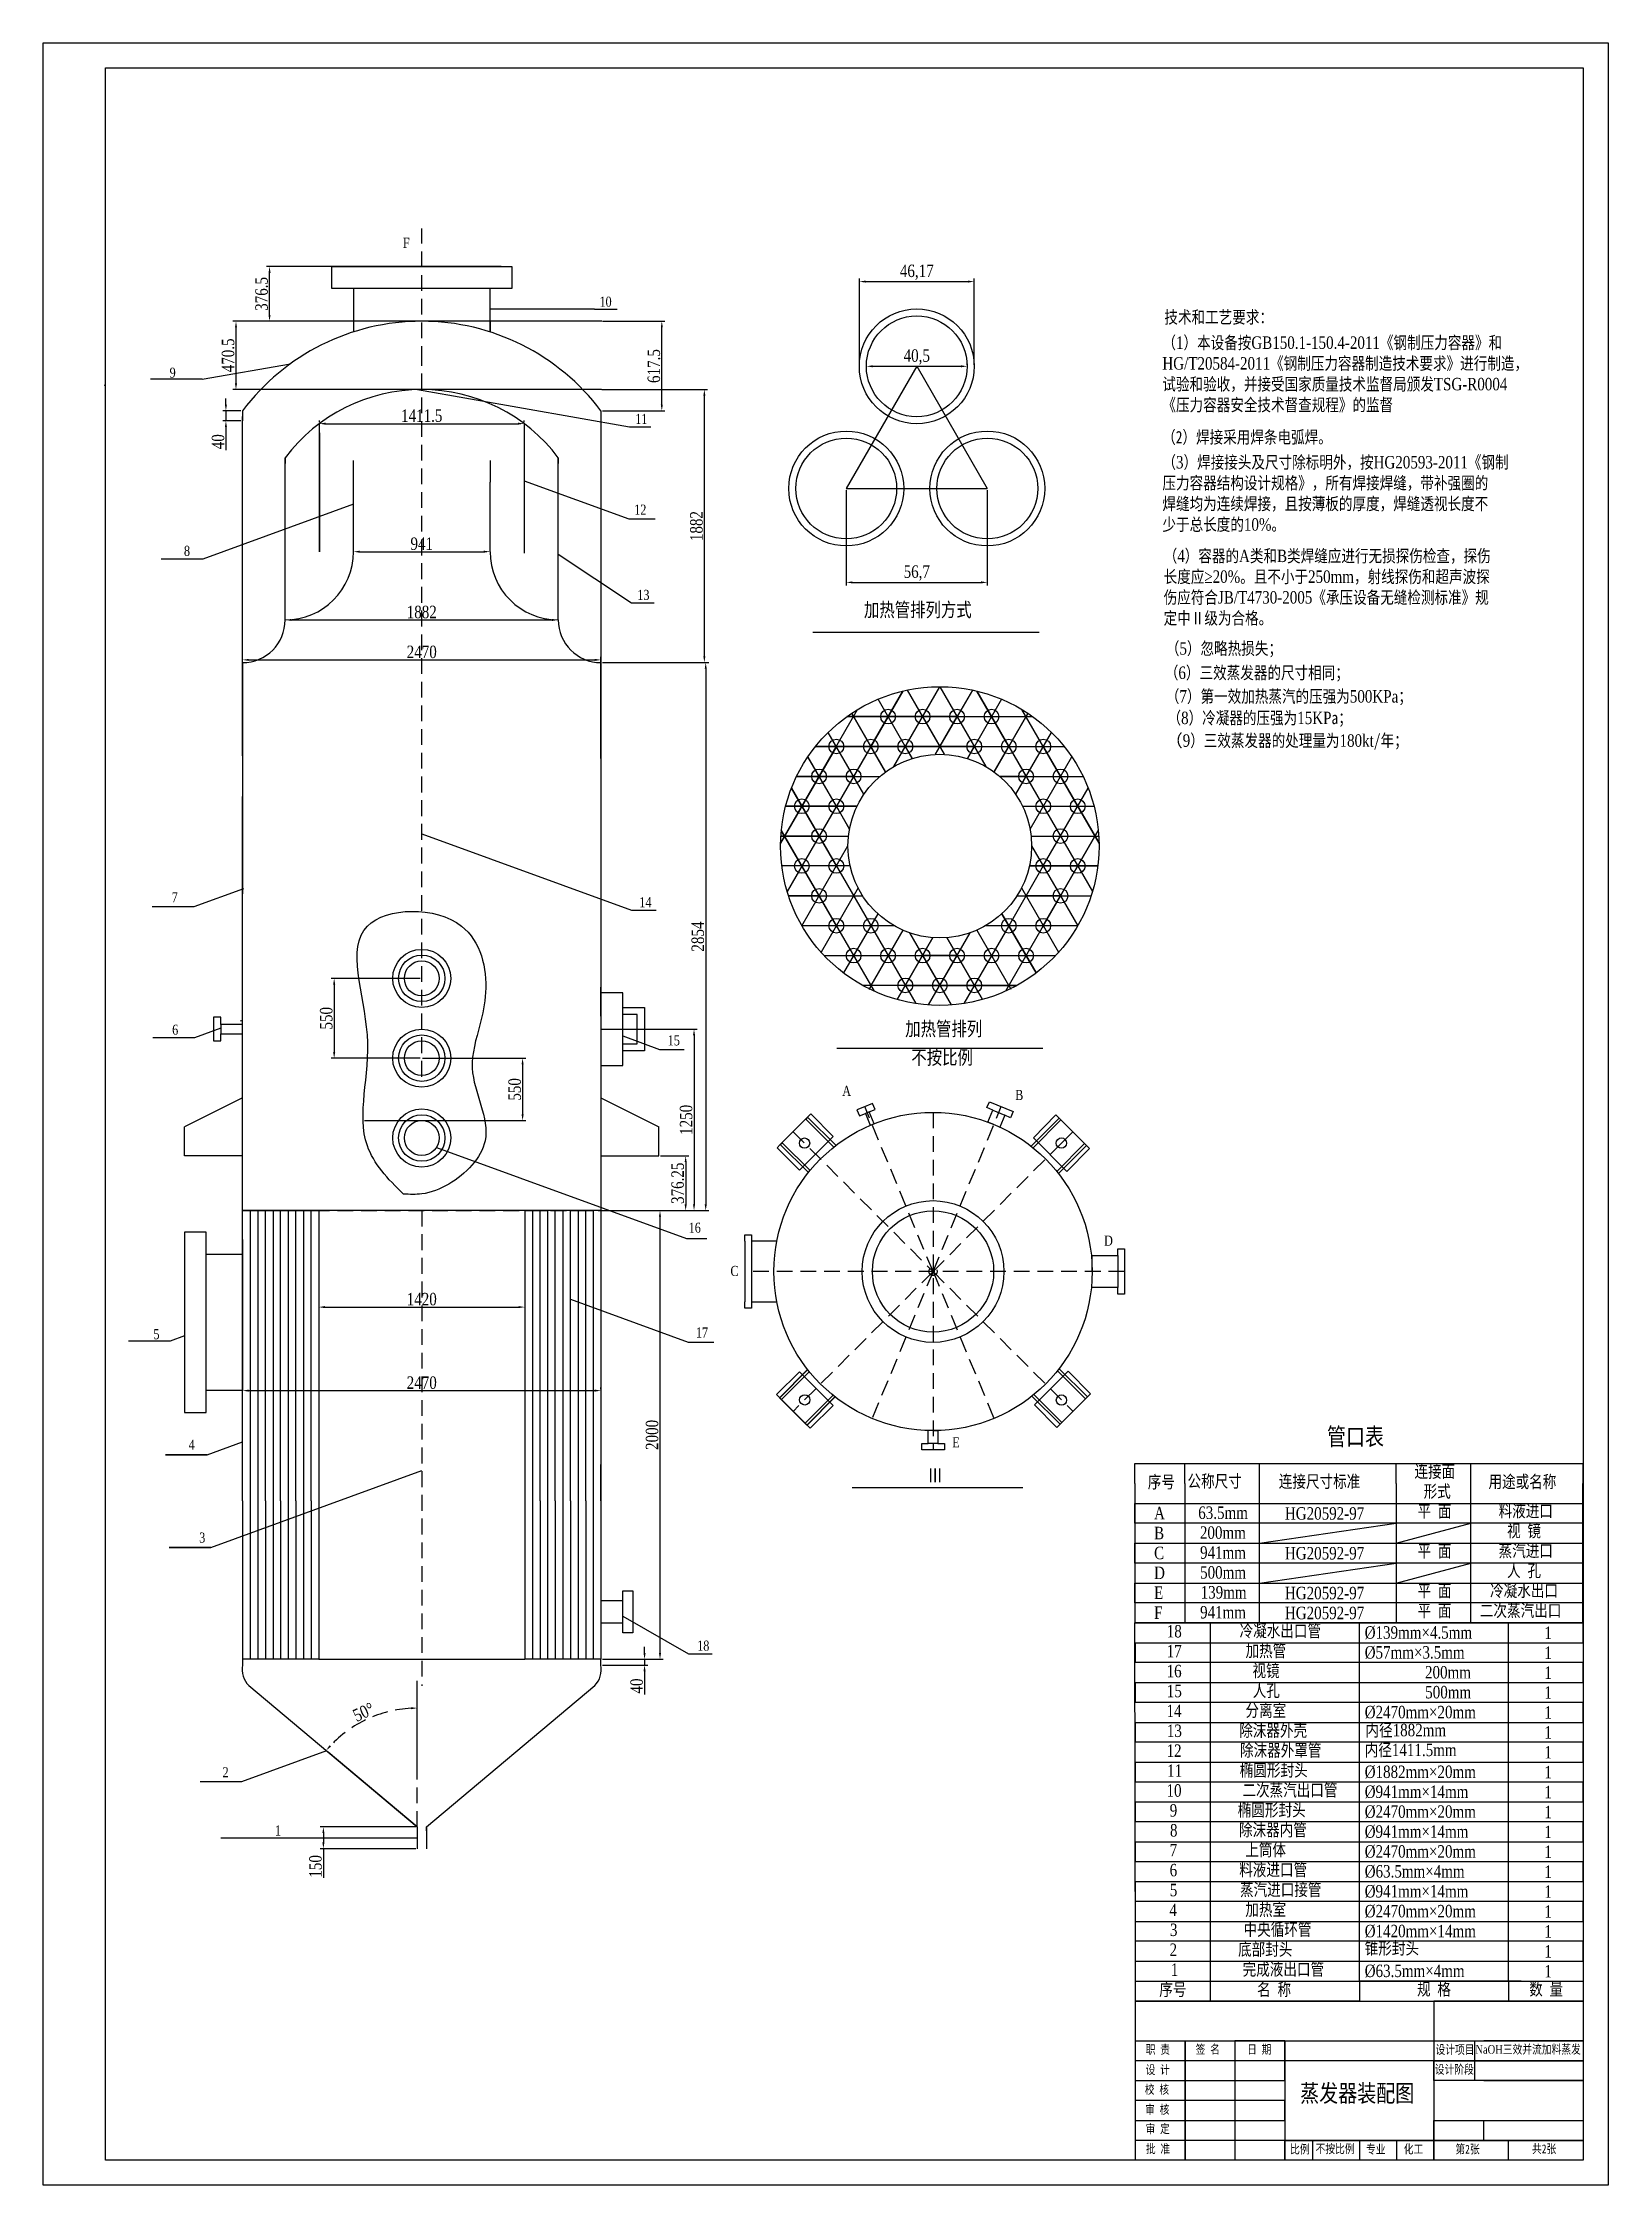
# Model space of a CAD drawing. Header units: millimetres. Extents: x 8937 to 9566, y 3337 to 4198.
import ezdxf

# ---------------------------------------------------------------- set-up
doc = ezdxf.new("R2010")
doc.units = ezdxf.units.MM
doc.linetypes.add('DASHED2', pattern=[9.525, 6.35, -3.175])
doc.styles.get("Standard").update_dxf_attribs({"font": ''})
doc.styles.get('Standard').set_extended_font_data('SimSun')
doc.dimstyles.new('ISO-25', dxfattribs={"dimtxt": 2.5, "dimasz": 2.5, "dimexe": 1.25, "dimexo": 0.625, "dimtad": 1, "dimtxsty": 'Standard', "dimcen": 2.5, "dimadec": 0, "dimazin": 0, "dimtfac": 1, "dimtmove": 0, "dimatfit": 3, "dimfxl": 1, "dimarcsym": 0})

msp = doc.modelspace()

# ---------------------------------------------------------------- texts
at = {"color": 3, "lineweight": -3}
for s, width, heights, insert, char_height, attachment_point in [('{\\fTimes New Roman|b0|i0|c186|p18;\\W0.8;F}', 107.09342, [0], (9081.433, 4119.191), 4.05, 1), ('{\\fTimes New Roman|b0|i0|c0|p18;\\W0.8;10}', 233.51728, [0], (9160.448, 4095.536), 4.05, 1), ('{\\fTimes New Roman|b0|i0|c0|p18;\\W0.8;9}', 160.60998, [0], (8987.673, 4067.01), 4.05, 1), ('{\\fTimes New Roman|b0|i0|c0|p18;\\W0.8;11}', 283.4949, [0], (9174.804, 4048.417), 4.05, 1), ('{\\fTimes New Roman|b0|i0|c0|p18;\\W0.8;12}', 110.12227, [0], (9174.406, 4011.961), 4.05, 1), ('{\\fTimes New Roman|b0|i0|c0|p18;\\W0.8;8}', 136.83138, [0], (8993.434, 3995.398), 4.05, 1), ('{\\fTimes New Roman|b0|i0|c0|p18;\\W0.8;13}', 152.94748, [0], (9175.642, 3977.696), 4.05, 1), ('{\\fFangSong|b0|i0|c134|p49;\\W0.8;加热管排列方式}', 107.32459, [0], (9266.738, 3972.558), 5.67, 1), ('{\\fTimes New Roman|b0|i0|c0|p18;\\W0.8;7}', 97.38678, [0], (8988.509, 3856.131), 4.05, 1), ('{\\fTimes New Roman|b0|i0|c0|p18;\\W0.8;14}', 170.76856, [0], (9176.459, 3854.177), 4.05, 1), ('{\\fTimes New Roman|b0|i0|c0|p18;\\W0.8;6}', 136.12717, [0], (8988.699, 3802.96), 4.05, 1), ('{\\fTimes New Roman|b0|i0|c0|p18;\\W0.8;15}', 193.27028, [0], (9187.882, 3798.667), 4.05, 1), ('{\\fFangSong|b0|i0|c134|p49;\\W0.8;加热管排列}', 73.99389, [0], (9283.339, 3804.136), 5.67, 1), ('{\\fFangSong|b0|i0|c134|p49;\\W0.8;不按比例}', 94.46377, [0], (9285.783, 3792.648), 5.67, 1), ('{\\fTimes New Roman|b0|i0|c186|p18;\\W0.8;A}', 21.24754, [0], (9258.027, 3778.375), 4.05, 1), ('{\\fTimes New Roman|b0|i0|c186|p18;\\W0.8;B}', 56.2291, [0], (9327.533, 3776.735), 4.05, 1), ('{\\fTimes New Roman|b0|i0|c0|p18;\\W0.8;16}', 261.74025, [0], (9196.3, 3723.384), 4.05, 1), ('{\\fTimes New Roman|b0|i0|c186|p18;\\W0.8;D}', 75.54939, [0], (9363.254, 3718.17), 4.05, 1), ('{\\fTimes New Roman|b0|i0|c186|p18;\\W0.8;C}', 118.0705, [0], (9213.075, 3705.995), 4.05, 1), ('{\\fTimes New Roman|b0|i0|c0|p18;\\W0.8;5}', 129.05712, [0], (8981.168, 3680.591), 4.05, 1), ('{\\fTimes New Roman|b0|i0|c0|p18;\\W0.8;17}', 215.00988, [0], (9199.204, 3681.257), 4.05, 1), ('{\\fTimes New Roman|b0|i0|c0|p18;\\W0.8;4}', 84.72399, [0], (8995.329, 3636.178), 4.05, 1), ('{\\fTimes New Roman|b0|i0|c186|p18;\\W0.8;E}', 95.60009, [0], (9302.214, 3637.127), 4.05, 1), ('{\\W0.8;Ⅲ}', 115.5305, [0], (9292.256, 3624.652), 5.67, 1), ('\\pi23.579;{\\fTimes New Roman|b0|i0|c186|p18;\\W0.8;\\C256;63.5mm}', 66.40192, [0], (9377.523, 3609.31), 5, 1), ('\\pi24.254;{\\fTimes New Roman|b0|i0|c186|p18;\\W0.8;\\C256;200mm}', 66.40192, [0], (9377.523, 3601.31), 5, 1), ('{\\fTimes New Roman|b0|i0|c0|p18;\\W0.8;3}', 105.49854, [0], (8999.57, 3598.834), 4.05, 1), ('\\pi24.307;{\\fTimes New Roman|b0|i0|c186|p18;\\W0.8;\\C256;941mm}', 66.40192, [0], (9377.523, 3593.31), 5, 1), ('\\pi24.331;{\\fTimes New Roman|b0|i0|c186|p18;\\W0.8;\\C256;500mm}', 66.40192, [0], (9377.523, 3585.31), 5, 1), ('\\pi24.536;{\\fTimes New Roman|b0|i0|c186|p18;\\W0.8;\\C256;139mm}', 66.40192, [0], (9377.523, 3577.31), 5, 1), ('\\pi24.307;{\\fTimes New Roman|b0|i0|c186|p18;\\W0.8;\\C256;941mm}', 66.40192, [0], (9377.523, 3569.31), 5, 1), ('{\\fTimes New Roman|b0|i0|c0|p18;\\W0.8;\\C256;%%C\\fTimes New Roman|b0|i0|c186|p18;139mm×4.5mm}', 66.40192, [0], (9468.005, 3561.176), 5, 1), ('{\\fTimes New Roman|b0|i0|c0|p18;\\W0.8;18}', 151.94623, [0], (9199.711, 3555.396), 4.05, 1), ('{\\fTimes New Roman|b0|i0|c0|p18;\\W0.8;\\C256;%%C\\fTimes New Roman|b0|i0|c186|p18;57mm×3.5mm}', 66.40192, [0], (9468.005, 3553.176), 5, 1), ('\\pi24.254;{\\fTimes New Roman|b0|i0|c186|p18;\\W0.8;\\C256;200mm}', 66.40192, [0], (9468.005, 3545.176), 5, 1), ('\\pi24.331;{\\fTimes New Roman|b0|i0|c186|p18;\\W0.8;\\C256;500mm}', 66.40192, [0], (9468.005, 3537.176), 5, 1), ('{\\fTimes New Roman|b0|i0|c0|p18;\\W0.8;\\C256;%%C\\fTimes New Roman|b0|i0|c186|p18;2470mm×20mm}', 66.40192, [0], (9468.005, 3529.176), 5, 1), ('{\\fFangSong|b0|i0|c134|p49;\\W0.8;\\C256;内径\\fTimes New Roman|b0|i0|c186|p18;1882mm}', 66.40192, [0], (9468.324, 3521.945), 5, 1), ('{\\fFangSong|b0|i0|c134|p49;\\W0.8;\\C256;内径\\fTimes New Roman|b0|i0|c186|p18;1411.5mm}', 66.40192, [0], (9468.005, 3513.966), 5, 1), ('{\\fTimes New Roman|b0|i0|c0|p18;\\W0.8;2}', 200.01636, [14.017], (9008.952, 3504.504), 4.05, 1), ('{\\fTimes New Roman|b0|i0|c0|p18;\\W0.8;\\C256;%%C\\fTimes New Roman|b0|i0|c186|p18;1882mm×20mm}', 66.40192, [0], (9468.005, 3505.176), 5, 1), ('{\\fTimes New Roman|b0|i0|c0|p18;\\W0.8;\\C256;%%C\\fTimes New Roman|b0|i0|c186|p18;941mm×14mm}', 66.40192, [0], (9468.005, 3497.176), 5, 1), ('{\\fTimes New Roman|b0|i0|c0|p18;\\W0.8;\\C256;%%C\\fTimes New Roman|b0|i0|c186|p18;2470mm×20mm}', 66.40192, [0], (9468.005, 3489.176), 5, 1), ('{\\fTimes New Roman|b0|i0|c0|p18;\\W0.8;1}', 121.03239, [0], (9032.436, 3481.104), 4.05, 3), ('{\\fTimes New Roman|b0|i0|c0|p18;\\W0.8;\\C256;%%C\\fTimes New Roman|b0|i0|c186|p18;941mm×14mm}', 66.40192, [0], (9468.005, 3481.176), 5, 1), ('{\\fTimes New Roman|b0|i0|c0|p18;\\W0.8;\\C256;%%C\\fTimes New Roman|b0|i0|c186|p18;2470mm×20mm}', 66.40192, [0], (9468.005, 3473.176), 5, 1), ('{\\fTimes New Roman|b0|i0|c0|p18;\\W0.8;\\C256;%%C\\fTimes New Roman|b0|i0|c186|p18;63.5mm×4mm}', 66.40192, [0], (9468.005, 3465.176), 5, 1), ('{\\fTimes New Roman|b0|i0|c0|p18;\\W0.8;\\C256;%%C\\fTimes New Roman|b0|i0|c186|p18;941mm×14mm}', 66.40192, [0], (9468.005, 3457.176), 5, 1), ('{\\fTimes New Roman|b0|i0|c0|p18;\\W0.8;\\C256;%%C\\fTimes New Roman|b0|i0|c186|p18;2470mm×20mm}', 66.40192, [0], (9468.005, 3449.176), 5, 1), ('{\\fTimes New Roman|b0|i0|c0|p18;\\W0.8;\\C256;%%C\\fTimes New Roman|b0|i0|c186|p18;1420mm×14mm}', 66.40192, [0], (9468.005, 3441.176), 5, 1), ('{\\fFangSong|b0|i0|c134|p49;\\W0.8;\\C256;锥形封头}', 66.40192, [0], (9468.005, 3434.305), 5, 1), ('{\\fTimes New Roman|b0|i0|c0|p18;\\W0.8;\\C256;%%C\\fTimes New Roman|b0|i0|c186|p18;63.5mm×4mm}', 66.40192, [0], (9468.005, 3425.176), 5, 1)]:
    msp.add_mtext_dynamic_manual_height_columns(s, width=width, gutter_width=12.5, heights=heights, dxfattribs=dict(at, insert=insert, char_height=char_height, attachment_point=attachment_point))
at = {"lineweight": 30, "attachment_point": 1}
for s, width, insert, char_height in [('{\\fFangSong|b0|i0|c134|p49;\\W0.8;技术和工艺要求：}', 129.03847, (9387.493, 4089.794), 5), ('{\\fFangSong|b0|i0|c134|p49;\\W0.8;（\\fTimes New Roman|b0|i0|c186|p18;5\\fFangSong|b0|i0|c134|p49;）忽略热损失；}', 257.09935, (9388.092, 3956.659), 5), ('{\\fFangSong|b0|i0|c134|p49;\\W0.8;（\\fTimes New Roman|b0|i0|c186|p18;6\\fFangSong|b0|i0|c134|p49;）三效蒸发器的尺寸相同；}', 350.94566, (9387.686, 3946.899), 5), ('{\\fFangSong|b0|i0|c134|p49;\\H0.5x;\\W0.8;（\\fTimes New Roman|b0|i0|c186|p18;7\\fFangSong|b0|i0|c134|p49;）第一效加热蒸汽的压强为\\fTimes New Roman|b0|i0|c186|p18;500KPa\\fFangSong|b0|i0|c134|p49;；}', 350.94566, (9388.088, 3937.393), 10), ('{\\fFangSong|b0|i0|c134|p49;\\W0.8;（\\fTimes New Roman|b0|i0|c186|p18;8\\fFangSong|b0|i0|c134|p49;）冷凝器的压强为\\fTimes New Roman|b0|i0|c186|p18;15KP\\fFangSong|b0|i0|c134|p49;a；}', 350.94566, (9388.76, 3928.74), 5), ('{\\fFangSong|b0|i0|c134|p49;（\\fTimes New Roman|b0|i0|c186|p18;\\W0.8;9\\fFangSong|b0|i0|c134|p49;）三效蒸发器的处理量为\\fTimes New Roman|b0|i0|c186|p18;180kt\\fFangSong|b0|i0|c134|p49;/年；}', 350.94566, (9388.035, 3919.641), 5), ('{\\fFangSong|b0|i0|c134|p49;\\W0.8;管口表}', 86.03729, (9452.838, 3640.894), 7), ('{\\fTimes New Roman|b0|i0|c186|p18;\\W0.8;A}', 14.61952, (9383.358, 3609.145), 5), ('{\\fTimes New Roman|b0|i0|c186|p18;\\W0.8;HG20592-97}', 30.43036, (9435.937, 3609.011), 5), ('{\\fFangSong|b0|i0|c134|p49;\\W0.8;平 面}', 32.82342, (9489.234, 3609.9), 5), ('{\\fFangSong|b0|i0|c134|p49;\\W0.8;料液进口}', 49.71359, (9521.834, 3610.018), 5), ('{\\fTimes New Roman|b0|i0|c186|p18;\\W0.8;B}', 14.61952, (9383.358, 3601.145), 5), ('{\\fFangSong|b0|i0|c134|p49; \\W0.8;视 镜}', 49.71359, (9521.834, 3602.018), 5), ('{\\fTimes New Roman|b0|i0|c186|p18;\\W0.8;C}', 14.61952, (9383.358, 3593.145), 5), ('{\\fTimes New Roman|b0|i0|c186|p18;\\W0.8;HG20592-97}', 30.43036, (9435.937, 3593.011), 5), ('{\\fFangSong|b0|i0|c134|p49;\\W0.8;平 面}', 32.82342, (9489.234, 3593.9), 5), ('{\\fFangSong|b0|i0|c134|p49;\\W0.8;蒸汽进口}', 49.71359, (9521.834, 3594.018), 5), ('{\\fTimes New Roman|b0|i0|c186|p18;\\W0.8;D}', 14.61952, (9383.358, 3585.145), 5), ('{\\fFangSong|b0|i0|c134|p49; \\W0.8;人 孔}', 49.71359, (9521.834, 3586.018), 5), ('{\\fTimes New Roman|b0|i0|c186|p18;\\W0.8;E}', 14.61952, (9383.358, 3577.145), 5), ('{\\fTimes New Roman|b0|i0|c186|p18;\\W0.8;HG20592-97}', 30.43036, (9435.937, 3577.011), 5), ('{\\fFangSong|b0|i0|c134|p49;\\W0.8;平 面}', 32.82342, (9489.234, 3577.9), 5), ('{\\fFangSong|b0|i0|c134|p49;\\W0.8;冷凝水出口}', 49.71359, (9518.401, 3578.018), 5), ('{\\fTimes New Roman|b0|i0|c186|p18;\\W0.8;F}', 14.61952, (9383.358, 3569.145), 5), ('{\\fTimes New Roman|b0|i0|c186|p18;\\W0.8;HG20592-97}', 30.43036, (9435.937, 3569.011), 5), ('{\\fFangSong|b0|i0|c134|p49;\\W0.8;平 面}', 32.82342, (9489.234, 3569.9), 5), ('{\\fFangSong|b0|i0|c134|p49;\\W0.8;二次蒸汽出口}', 49.71359, (9514.309, 3570.018), 5)]:
    msp.add_mtext_dynamic_manual_height_columns(s, width=width, gutter_width=12.5, heights=[0], dxfattribs=dict(at, insert=insert, char_height=char_height))
at = {"color": 2, "lineweight": -3, "char_height": 5, "attachment_point": 1}
for s, width, heights, insert in [('\\pt55;{\\fFangSong|b0|i0|c134|p49;\\W0.8;\\C0;（\\fTimes New Roman|b0|i0|c186|p18;1\\fFangSong|b0|i0|c134|p49;）本设备按\\fTimes New Roman|b0|i0|c186|p18;GB150.1-150.4-2011\\fFangSong|b0|i0|c134|p49;《钢制压力容器》和\\fTimes New Roman|b0|i0|c186|p18;\\PHG/T20584-2011\\fFangSong|b0|i0|c134|p49;《钢制压力容器制造技术要求》进行制造，\\fTimes New Roman|b0|i0|c186|p18;\\P\\fFangSong|b0|i0|c134|p49;试验和验收，并接受国家质量技术监督局颁发\\fTimes New Roman|b0|i0|c186|p18;TSG-R0004\\P\\fFangSong|b0|i0|c134|p49;《压力容器安全技术督查规程》的监督}', 262.34238, [43.065], (9386.695, 4079.559)), ('{\\fFangSong|b0|i0|c134|p49;\\W0.8;\\C256;（2）焊接采用焊条电弧焊。}', 232.40941, [0], (9386.589, 4041.576)), ('{\\fFangSong|b0|i0|c134|p49;\\W0.8;\\C256;（\\fTimes New Roman|b0|i0|c186|p18;3\\fFangSong|b0|i0|c134|p49;）焊接接头及尺寸除标明外，按\\fTimes New Roman|b0|i0|c186|p18;HG20593-2011\\fFangSong|b0|i0|c134|p49;《钢制\\P压力容器结构设计规格》，所有焊接焊缝，带补强圈的\\P焊缝均为连续焊接，且按薄板的厚度，焊缝透视长度不\\P少于总长度的\\fTimes New Roman|b0|i0|c186|p18;10%\\fFangSong|b0|i0|c134|p49;。}', 275.67177, [0], (9386.719, 4031.492)), ('{\\fFangSong|b0|i0|c134|p49;\\W0.8;\\C256;（\\fTimes New Roman|b0|i0|c186|p18;4\\fFangSong|b0|i0|c134|p49;）容器的\\fTimes New Roman|b0|i0|c186|p18;A\\fFangSong|b0|i0|c134|p49;类和\\fTimes New Roman|b0|i0|c186|p18;B\\fFangSong|b0|i0|c134|p49;类焊缝应进行无损探伤检查，探伤\\P长度应\\fTimes New Roman|b0|i0|c186|p18;≥20%\\fFangSong|b0|i0|c134|p49;。且不小于\\fTimes New Roman|b0|i0|c186|p18;250mm\\fFangSong|b0|i0|c134|p49;，射线探伤和超声波探\\P伤应符合\\fTimes New Roman|b0|i0|c186|p18;JB/T4730-2005\\fFangSong|b0|i0|c134|p49;《承压设备无缝检测标准》规\\P定中Ⅱ级为合格。}', 213.13612, [0], (9387.21, 3993.845))]:
    msp.add_mtext_dynamic_manual_height_columns(s, width=width, gutter_width=12.5, heights=heights, dxfattribs=dict(at, insert=insert))
at = {"lineweight": -3, "attachment_point": 1}
for s, width, insert, char_height in [('{\\fFangSong|b0|i0|c134|p49;\\W0.8;连接面}', 28.79714, (9488.032, 3625.907), 5), ('\\pi9.5829;{\\fFangSong|b0|i0|c134|p49;\\W0.8;序号}', 30, (9371.248, 3621.663), 5), ('{\\fFangSong|b0|i0|c134|p49;\\W0.8;公称尺寸}', 72.07056, (9396.795, 3621.992), 5), ('{\\fFangSong|b0|i0|c134|p49;\\W0.8;连接尺寸标准}', 55.42172, (9433.501, 3621.874), 5), ('{\\fFangSong|b0|i0|c134|p49;\\W0.8;形式}', 20.74703, (9491.694, 3617.922), 5), ('{\\fFangSong|b0|i0|c134|p49;\\W0.8;用途或名称}', 39.64406, (9517.754, 3621.787), 5), ('\\pi12.563;{\\fTimes New Roman|b0|i0|c0|p18;\\W0.8;18}', 30, (9375.886, 3561.663), 5), ('\\pi4.3496;{\\fFangSong|b0|i0|c134|p49;\\W0.8;冷凝水出口管}', 42.71064, (9413.375, 3561.828), 5), ('\\pi14.23;{\\fTimes New Roman|b0|i0|c0|p18;\\W0.8;1}', 30, (9525.986, 3561.029), 5), ('\\pi12.524;{\\fTimes New Roman|b0|i0|c0|p18;\\W0.8;17}', 30, (9375.886, 3553.663), 5), ('\\pi6.7257;{\\fFangSong|b0|i0|c134|p49;\\W0.8;加热管}', 30, (9413.375, 3553.828), 5), ('\\pi14.23;{\\fTimes New Roman|b0|i0|c0|p18;\\W0.8;1}', 30, (9525.986, 3553.029), 5), ('\\pi12.507;{\\fTimes New Roman|b0|i0|c0|p18;\\W0.8;16}', 30, (9375.886, 3545.663), 5), ('\\pi9.5371;{\\fFangSong|b0|i0|c134|p49;\\W0.8;视镜}', 30, (9413.375, 3545.828), 5), ('\\pi14.23;{\\fTimes New Roman|b0|i0|c0|p18;\\W0.8;1}', 30, (9525.986, 3545.029), 5), ('\\pi12.588;{\\fTimes New Roman|b0|i0|c0|p18;\\W0.8;15}', 30, (9375.886, 3537.663), 5), ('\\pi6.7257;{\\fFangSong|b0|i0|c134|p49;\\W0.8;分离室}', 30, (9413.375, 3529.828), 5), ('\\pi9.6057;{\\fFangSong|b0|i0|c134|p49;\\W0.8;人孔}', 30, (9413.375, 3537.828), 5), ('\\pi14.23;{\\fTimes New Roman|b0|i0|c0|p18;\\W0.8;1}', 30, (9525.986, 3537.029), 5), ('\\pi12.495;{\\fTimes New Roman|b0|i0|c0|p18;\\W0.8;14}', 30, (9375.859, 3529.663), 5), ('\\pi12.638;{\\fTimes New Roman|b0|i0|c0|p18;\\W0.8;13}', 30, (9375.859, 3521.663), 5), ('\\pi4.2104;{\\fFangSong|b0|i0|c134|p49;\\W0.8;除沫器外壳}', 36.42077, (9413.375, 3521.828), 5), ('\\pi14.23;{\\fTimes New Roman|b0|i0|c0|p18;\\W0.8;1}', 30, (9525.986, 3529.029), 5), ('\\pi12.516;{\\fTimes New Roman|b0|i0|c0|p18;\\W0.8;12}', 30, (9375.859, 3513.663), 5), ('\\pi4.5179;{\\fFangSong|b0|i0|c134|p49;\\W0.8;除沫器外罩管}', 42.84155, (9413.375, 3513.828), 5), ('\\pi14.23;{\\fTimes New Roman|b0|i0|c0|p18;\\W0.8;1}', 30, (9525.986, 3521.029), 5), ('\\pi14.23;{\\fTimes New Roman|b0|i0|c0|p18;\\W0.8;1}', 30, (9525.986, 3513.029), 5), ('\\pi12.753;{\\fTimes New Roman|b0|i0|c0|p18;\\W0.8;11}', 30, (9375.859, 3505.663), 5), ('\\pi4.4263;{\\fFangSong|b0|i0|c134|p49;\\W0.8;椭圆形封头}', 37.26403, (9413.375, 3505.828), 5), ('\\pi14.23;{\\fTimes New Roman|b0|i0|c0|p18;\\W0.8;1}', 30, (9525.986, 3505.029), 5), ('\\pi12.498;{\\fTimes New Roman|b0|i0|c0|p18;\\W0.8;10}', 30, (9375.859, 3497.663), 5), ('\\pi5.4984;{\\fFangSong|b0|i0|c134|p49;\\W0.8;二次蒸汽出口管}', 50.74528, (9413.375, 3497.828), 5), ('\\pi14.23;{\\fTimes New Roman|b0|i0|c0|p18;\\W0.8;1}', 30, (9525.986, 3497.029), 5), ('\\pi13.767;{\\fTimes New Roman|b0|i0|c0|p18;\\W0.8;9}', 30, (9375.859, 3489.663), 5), ('\\pi3.6192;{\\fFangSong|b0|i0|c134|p49;\\W0.8;椭圆形封头}', 35.6498, (9413.375, 3489.828), 5), ('\\pi14.23;{\\fTimes New Roman|b0|i0|c0|p18;\\W0.8;1}', 30, (9525.986, 3489.029), 5), ('\\pi13.872;{\\fTimes New Roman|b0|i0|c0|p18;\\W0.8;8}', 30, (9375.859, 3481.663), 5), ('\\pi4.1034;{\\fFangSong|b0|i0|c134|p49;\\W0.8;除沫器内管}', 36.16101, (9413.375, 3481.828), 5), ('\\pi14.23;{\\fTimes New Roman|b0|i0|c0|p18;\\W0.8;1}', 30, (9525.986, 3481.029), 5), ('\\pi13.764;{\\fTimes New Roman|b0|i0|c0|p18;\\W0.8;7}', 30, (9375.859, 3473.663), 5), ('\\pi6.6343;{\\fFangSong|b0|i0|c134|p49;\\W0.8;上筒体}', 30, (9413.375, 3473.828), 5), ('\\pi14.23;{\\fTimes New Roman|b0|i0|c0|p18;\\W0.8;1}', 30, (9525.986, 3473.029), 5), ('\\pi13.764;{\\fTimes New Roman|b0|i0|c0|p18;\\W0.8;6}', 30, (9375.859, 3465.663), 5), ('\\pi4.2089;{\\fFangSong|b0|i0|c134|p49;\\W0.8;料液进口管}', 36.66931, (9413.375, 3465.828), 5), ('\\pi14.23;{\\fTimes New Roman|b0|i0|c0|p18;\\W0.8;1}', 30, (9525.986, 3465.029), 5), ('\\pi13.859;{\\fTimes New Roman|b0|i0|c0|p18;\\W0.8;5}', 30, (9375.804, 3457.663), 5), ('\\pi4.52;{\\fFangSong|b0|i0|c134|p49;\\W0.8;蒸汽进口接管}', 43.12004, (9413.375, 3457.828), 5), ('\\pi14.23;{\\fTimes New Roman|b0|i0|c0|p18;\\W0.8;1}', 30, (9525.986, 3457.029), 5), ('\\pi13.672;{\\fTimes New Roman|b0|i0|c0|p18;\\W0.8;4}', 30, (9375.859, 3449.663), 5), ('\\pi6.68;{\\fFangSong|b0|i0|c134|p49;\\W0.8;加热室}', 30, (9413.375, 3449.828), 5), ('\\pi14.23;{\\fTimes New Roman|b0|i0|c0|p18;\\W0.8;1}', 30, (9525.986, 3449.029), 5), ('\\pi13.888;{\\fTimes New Roman|b0|i0|c0|p18;\\W0.8;3}', 30, (9375.859, 3441.663), 5), ('\\pi5.9393;{\\fFangSong|b0|i0|c134|p49;\\W0.8;中央循环管}', 39.35292, (9413.375, 3441.828), 5), ('\\pi14.23;{\\fTimes New Roman|b0|i0|c0|p18;\\W0.8;1}', 30, (9525.986, 3441.029), 5), ('\\pi13.709;{\\fTimes New Roman|b0|i0|c0|p18;\\W0.8;2}', 30, (9375.859, 3433.663), 5), ('\\pi3.7429;{\\fFangSong|b0|i0|c134|p49;\\W0.8;底部封头}', 30, (9413.375, 3433.828), 5), ('\\pi14.23;{\\fTimes New Roman|b0|i0|c0|p18;\\W0.8;1}', 30, (9525.986, 3433.029), 5), ('\\pi9.5829;{\\fFangSong|b0|i0|c134|p49;\\W0.8;序号}', 30, (9375.859, 3417.663), 5), ('\\pi14.23;{\\fTimes New Roman|b0|i0|c0|p18;\\W0.8;1}', 30, (9375.859, 3425.663), 5), ('\\pi5.5894;{\\fFangSong|b0|i0|c134|p49;\\W0.8;完成液出口管}', 45.1445, (9413.375, 3425.828), 5), ('\\pi5.9997;{\\fFangSong|b0|i0|c134|p49;   \\W0.8; 名 称}', 39.88506, (9405.859, 3417.663), 5), ('\\pi8.0514;{\\fFangSong|b0|i0|c134|p49;\\W0.8;规 格}', 30, (9480.986, 3417.828), 5), ('\\pi8.1314;{\\fFangSong|b0|i0|c134|p49;\\W0.8;数 量}', 30, (9525.986, 3417.828), 5), ('\\pi14.23;{\\fTimes New Roman|b0|i0|c0|p18;\\W0.8;1}', 30, (9525.986, 3425.029), 5), ('{\\fFangSong|b0|i0|c134|p49;\\W0.8;职 责}', 24.00226, (9380.02, 3392.812), 3.5), ('{\\fFangSong|b0|i0|c134|p49;\\W0.8;签 名}', 24.84756, (9400.081, 3392.859), 3.5), ('{\\fFangSong|b0|i0|c134|p49;\\W0.8;日 期}', 28.16055, (9420.769, 3392.873), 3.5), ('{\\fFangSong|b0|i0|c134|p49;\\W0.8;设计项目}', 28.77424, (9496.448, 3392.769), 3.5), ('{\\fTimes New Roman|b0|i0|c186|p18;\\W0.8;NaOH\\fFangSong|b0|i0|c134|p49;三效并流加料蒸发}', 44.38613, (9512.48, 3392.875), 3.5), ('{\\fFangSong|b0|i0|c134|p49;\\W0.8;设 计}', 28.49188, (9379.96, 3384.673), 3.5), ('{\\fFangSong|b0|i0|c134|p49;\\W0.8;设计阶段}', 42.82048, (9496.181, 3384.817), 3.5), ('{\\fFangSong|b0|i0|c134|p49;\\W0.8;校 核}', 18.88415, (9379.64, 3376.738), 3.5), ('{\\fFangSong|b0|i0|c134|p49;\\W0.8;蒸发器装配图}', 59.43263, (9442.081, 3377.005), 7), ('{\\fFangSong|b0|i0|c134|p49;\\W0.8;审 核}', 29.81708, (9379.768, 3368.671), 3.5), ('{\\fFangSong|b0|i0|c134|p49;\\W0.8;审 定}', 25.17888, (9379.924, 3360.915), 3.5), ('{\\fFangSong|b0|i0|c134|p49;\\W0.8;批 准}', 23.19103, (9380.064, 3352.878), 3.5), ('{\\fFangSong|b0|i0|c134|p49;\\W0.8;比例}', 24.13268, (9438.032, 3352.745), 3.5), ('{\\fFangSong|b0|i0|c134|p49;\\W0.8;不按比例}', 34.36455, (9448.255, 3352.888), 3.5), ('{\\fFangSong|b0|i0|c134|p49;\\W0.8;专业}', 25.49676, (9468.553, 3352.726), 3.5), ('{\\fFangSong|b0|i0|c134|p49;\\W0.8;化工}', 47.78071, (9483.706, 3352.792), 3.5), ('{\\fFangSong|b0|i0|c134|p49;\\W0.8;第2张}', 38.85031, (9504.47, 3352.762), 3.5), ('{\\fFangSong|b0|i0|c134|p49;\\W0.8;共\\fFangSong|b0|i0|c0|p49;2\\fFangSong|b0|i0|c134|p49;张}', 29.48434, (9535.264, 3352.895), 3.5)]:
    msp.add_mtext_dynamic_manual_height_columns(s, width=width, gutter_width=12.5, heights=[0], dxfattribs=dict(at, insert=insert, char_height=char_height))

# ---------------------------------------------------------------- blocks, each defined once
blk = doc.blocks.new('*D1')
at = {"color": 0, "lineweight": -2, "transparency": 16777216}
for p, q in [((9161.66, 3547.9), (9179.82, 3547.9)), ((9178.57, 3550.4), (9178.57, 3552.9)), ((9178.57, 3547.9), (9178.57, 3545.57)), ((9161.66, 3545.57), (9179.82, 3545.57)), ((9178.57, 3543.07), (9178.57, 3533.72))]:
    blk.add_line(p, q, dxfattribs=at)
at = {"color": 0, "lineweight": -3, "transparency": 16777216}
for points in [[(9178.15, 3550.4), (9178.99, 3550.4), (9178.57, 3547.9)], [(9178.15, 3543.07), (9178.99, 3543.07), (9178.57, 3545.57)]]:
    blk.add_solid(points, dxfattribs=at)
at = {"layer": 'Defpoints', "color": 0, "lineweight": -3, "transparency": 16777216}
for p in [(9161.04, 3547.9), (9161.04, 3545.57), (9178.57, 3545.57)]:
    blk.add_point(p, dxfattribs=at)
at = {"color": 0, "lineweight": -3, "transparency": 16777216, "insert": (9175.4, 3537.15), "char_height": 2.5, "attachment_point": 5, "rotation": 90}
blk.add_mtext('{\\fTimes New Roman|b0|i0|c0|p18;\\H2x;\\W0.8;4\\fTimes New Roman|b0|i0|c186|p18;0}', dxfattribs=at)
blk = doc.blocks.new('*D2')
at = {"color": 0, "lineweight": -2, "transparency": 16777216}
for p, q in [((9184.99, 3750.19), (9196.34, 3750.19)), ((9195.09, 3747.69), (9195.09, 3730.74)), ((9184.99, 3728.24), (9196.34, 3728.24))]:
    blk.add_line(p, q, dxfattribs=at)
at = {"color": 0, "lineweight": -3, "transparency": 16777216}
for points in [[(9194.67, 3747.69), (9195.5, 3747.69), (9195.09, 3750.19)], [(9194.67, 3730.74), (9195.5, 3730.74), (9195.09, 3728.24)]]:
    blk.add_solid(points, dxfattribs=at)
at = {"layer": 'Defpoints', "color": 0, "lineweight": -3, "transparency": 16777216}
for p in [(9184.36, 3750.19), (9184.36, 3728.24), (9195.09, 3728.24)]:
    blk.add_point(p, dxfattribs=at)
at = {"color": 0, "lineweight": -3, "transparency": 16777216, "insert": (9191.91, 3739.21), "char_height": 2.5, "attachment_point": 5, "rotation": 90}
blk.add_mtext('{\\fTimes New Roman|b0|i0|c0|p18;\\H2x;\\W0.8;376.25}', dxfattribs=at)
blk = doc.blocks.new('*D3')
at = {"color": 0, "lineweight": -2, "transparency": 16777216}
for p, q in [((9166.19, 3801.14), (9199.69, 3801.14)), ((9198.44, 3798.64), (9198.44, 3730.74)), ((9166.19, 3728.24), (9199.69, 3728.24))]:
    blk.add_line(p, q, dxfattribs=at)
at = {"color": 0, "lineweight": -3, "transparency": 16777216}
for points in [[(9198.03, 3798.64), (9198.86, 3798.64), (9198.44, 3801.14)], [(9198.03, 3730.74), (9198.86, 3730.74), (9198.44, 3728.24)]]:
    blk.add_solid(points, dxfattribs=at)
at = {"layer": 'Defpoints', "color": 0, "lineweight": -3, "transparency": 16777216}
for p in [(9165.56, 3801.14), (9165.56, 3728.24), (9198.44, 3728.24)]:
    blk.add_point(p, dxfattribs=at)
at = {"color": 0, "lineweight": -3, "transparency": 16777216, "insert": (9195.28, 3764.69), "char_height": 2.5, "attachment_point": 5, "rotation": 90}
blk.add_mtext('{\\fTimes New Roman|b0|i0|c0|p18;\\H2x;\\W0.8;1250}', dxfattribs=at)
blk = doc.blocks.new('*D4')
at = {"color": 0, "lineweight": -2, "transparency": 16777216}
for p, q in [((9120.95, 4107.61), (9026.58, 4107.61)), ((9027.83, 4088.15), (9027.83, 4105.11)), ((9120.95, 4085.65), (9026.58, 4085.65))]:
    blk.add_line(p, q, dxfattribs=at)
at = {"color": 0, "lineweight": -3, "transparency": 16777216}
for points in [[(9027.42, 4105.11), (9028.25, 4105.11), (9027.83, 4107.61)], [(9027.42, 4088.15), (9028.25, 4088.15), (9027.83, 4085.65)]]:
    blk.add_solid(points, dxfattribs=at)
at = {"layer": 'Defpoints', "color": 0, "lineweight": -3, "transparency": 16777216}
for p in [(9027.83, 4107.61), (9121.58, 4107.61), (9121.58, 4085.65)]:
    blk.add_point(p, dxfattribs=at)
at = {"color": 0, "lineweight": -3, "transparency": 16777216, "insert": (9024.66, 4096.63), "char_height": 2.5, "attachment_point": 5, "rotation": 90}
blk.add_mtext('{\\fTimes New Roman|b0|i0|c0|p18;\\H2x;\\W0.8;376.5}', dxfattribs=at)
blk = doc.blocks.new('*D5')
at = {"color": 0, "lineweight": -2, "transparency": 16777216}
for p, q in [((9016.99, 3911.02), (9016.99, 3950.81)), ((9019.49, 3949.56), (9158.54, 3949.56)), ((9161.04, 3909.91), (9161.04, 3950.81))]:
    blk.add_line(p, q, dxfattribs=at)
at = {"color": 0, "lineweight": -3, "transparency": 16777216}
for points in [[(9019.49, 3949.97), (9019.49, 3949.14), (9016.99, 3949.56)], [(9158.54, 3949.97), (9158.54, 3949.14), (9161.04, 3949.56)]]:
    blk.add_solid(points, dxfattribs=at)
at = {"layer": 'Defpoints', "color": 0, "lineweight": -3, "transparency": 16777216}
for p in [(9161.04, 3949.56), (9016.99, 3910.39), (9161.04, 3909.29)]:
    blk.add_point(p, dxfattribs=at)
at = {"color": 0, "lineweight": -3, "transparency": 16777216, "insert": (9089.01, 3952.73), "char_height": 2.5, "attachment_point": 5}
blk.add_mtext('{\\fTimes New Roman|b0|i0|c0|p18;\\H2x;\\W0.8;2470}', dxfattribs=at)
blk = doc.blocks.new('*D6')
at = {"color": 0, "lineweight": -2, "transparency": 16777216}
for p, q in [((9034.13, 3966.23), (9034.13, 3966.85)), ((9036.63, 3965.6), (9141.39, 3965.6)), ((9143.89, 3966.23), (9143.89, 3966.85))]:
    blk.add_line(p, q, dxfattribs=at)
at = {"color": 0, "lineweight": -3, "transparency": 16777216}
for points in [[(9036.63, 3966.02), (9036.63, 3965.19), (9034.13, 3965.6)], [(9141.39, 3966.02), (9141.39, 3965.19), (9143.89, 3965.6)]]:
    blk.add_solid(points, dxfattribs=at)
at = {"layer": 'Defpoints', "color": 0, "lineweight": -3, "transparency": 16777216}
for p in [(9034.13, 3965.6), (9143.89, 3965.6), (9143.89, 3965.6)]:
    blk.add_point(p, dxfattribs=at)
at = {"color": 0, "lineweight": -3, "transparency": 16777216, "insert": (9089.01, 3968.77), "char_height": 2.5, "attachment_point": 5}
blk.add_mtext('{\\fTimes New Roman|b0|i0|c0|p18;\\H2x;\\W0.8;1882}', dxfattribs=at)
blk = doc.blocks.new('*D7')
at = {"color": 0, "lineweight": -2, "transparency": 16777216}
for p, q in [((9061.57, 3993.67), (9061.57, 3994.29)), ((9064.07, 3993.04), (9113.95, 3993.04)), ((9116.45, 3993.67), (9116.45, 3994.29))]:
    blk.add_line(p, q, dxfattribs=at)
at = {"color": 0, "lineweight": -3, "transparency": 16777216}
for points in [[(9064.07, 3993.46), (9064.07, 3992.62), (9061.57, 3993.04)], [(9113.95, 3993.46), (9113.95, 3992.62), (9116.45, 3993.04)]]:
    blk.add_solid(points, dxfattribs=at)
at = {"layer": 'Defpoints', "color": 0, "lineweight": -3, "transparency": 16777216}
for p in [(9061.57, 3993.04), (9116.45, 3993.04), (9116.45, 3993.04)]:
    blk.add_point(p, dxfattribs=at)
at = {"color": 0, "lineweight": -3, "transparency": 16777216, "insert": (9089.01, 3996.22), "char_height": 2.5, "attachment_point": 5}
blk.add_mtext('{\\fTimes New Roman|b0|i0|c0|p18;\\H2x;\\W0.8;941}', dxfattribs=at)
blk = doc.blocks.new('*D8')
at = {"color": 0, "lineweight": -2, "transparency": 16777216}
for p, q in [((9047.85, 4045.12), (9047.85, 4045.74)), ((9050.35, 4044.49), (9127.67, 4044.49)), ((9130.17, 4045.12), (9130.17, 4045.74))]:
    blk.add_line(p, q, dxfattribs=at)
at = {"color": 0, "lineweight": -3, "transparency": 16777216}
for points in [[(9050.35, 4044.91), (9050.35, 4044.08), (9047.85, 4044.49)], [(9127.67, 4044.91), (9127.67, 4044.08), (9130.17, 4044.49)]]:
    blk.add_solid(points, dxfattribs=at)
at = {"layer": 'Defpoints', "color": 0, "lineweight": -3, "transparency": 16777216}
for p in [(9047.85, 4044.49), (9130.17, 4044.49), (9130.17, 4044.49)]:
    blk.add_point(p, dxfattribs=at)
at = {"color": 0, "lineweight": -3, "transparency": 16777216, "insert": (9089.01, 4047.67), "char_height": 2.5, "attachment_point": 5}
blk.add_mtext('{\\fTimes New Roman|b0|i0|c0|p18;\\H2x;\\W0.8;1411.5}', dxfattribs=at)
blk = doc.blocks.new('*D9')
at = {"color": 0, "lineweight": -2, "transparency": 16777216}
for p, q in [((9161.66, 4085.65), (9186.75, 4085.65)), ((9185.5, 4052.14), (9185.5, 4083.15)), ((9161.66, 4049.64), (9186.75, 4049.64))]:
    blk.add_line(p, q, dxfattribs=at)
at = {"color": 0, "lineweight": -3, "transparency": 16777216}
for points in [[(9185.09, 4083.15), (9185.92, 4083.15), (9185.5, 4085.65)], [(9185.09, 4052.14), (9185.92, 4052.14), (9185.5, 4049.64)]]:
    blk.add_solid(points, dxfattribs=at)
at = {"layer": 'Defpoints', "color": 0, "lineweight": -3, "transparency": 16777216}
for p in [(9161.04, 4085.65), (9185.5, 4085.65), (9161.04, 4049.64)]:
    blk.add_point(p, dxfattribs=at)
at = {"color": 0, "lineweight": -3, "transparency": 16777216, "insert": (9182.33, 4067.64), "char_height": 2.5, "attachment_point": 5, "rotation": 90}
blk.add_mtext('{\\fTimes New Roman|b0|i0|c0|p18;\\H2x;\\W0.8;617.5}', dxfattribs=at)
blk = doc.blocks.new('*D10')
at = {"color": 0, "lineweight": -2, "transparency": 16777216}
for p, q in [((9016.99, 3656.49), (9016.99, 3657.12)), ((9019.49, 3655.87), (9158.54, 3655.87)), ((9161.04, 3656.49), (9161.04, 3657.12))]:
    blk.add_line(p, q, dxfattribs=at)
at = {"color": 0, "lineweight": -3, "transparency": 16777216}
for points in [[(9019.49, 3656.28), (9019.49, 3655.45), (9016.99, 3655.87)], [(9158.54, 3656.28), (9158.54, 3655.45), (9161.04, 3655.87)]]:
    blk.add_solid(points, dxfattribs=at)
at = {"layer": 'Defpoints', "color": 0, "lineweight": -3, "transparency": 16777216}
for p in [(9016.99, 3655.87), (9161.04, 3655.87), (9161.04, 3655.87)]:
    blk.add_point(p, dxfattribs=at)
at = {"color": 0, "lineweight": -3, "transparency": 16777216, "insert": (9089.01, 3659.04), "char_height": 2.5, "attachment_point": 5}
blk.add_mtext('{\\fTimes New Roman|b0|i0|c0|p18;\\H2x;\\W0.8;2470}', dxfattribs=at)
blk = doc.blocks.new('*D11')
at = {"color": 0, "lineweight": -2, "transparency": 16777216}
for p, q in [((9047.6, 3693.37), (9047.6, 3688.19)), ((9050.1, 3689.44), (9127.92, 3689.44)), ((9130.42, 3693.37), (9130.42, 3688.19))]:
    blk.add_line(p, q, dxfattribs=at)
at = {"color": 0, "lineweight": -3, "transparency": 16777216}
for points in [[(9050.1, 3689.86), (9050.1, 3689.02), (9047.6, 3689.44)], [(9127.92, 3689.86), (9127.92, 3689.02), (9130.42, 3689.44)]]:
    blk.add_solid(points, dxfattribs=at)
at = {"layer": 'Defpoints', "color": 0, "lineweight": -3, "transparency": 16777216}
for p in [(9047.6, 3694), (9130.42, 3694), (9130.42, 3689.44)]:
    blk.add_point(p, dxfattribs=at)
at = {"color": 0, "lineweight": -3, "transparency": 16777216, "insert": (9089.01, 3692.61), "char_height": 2.5, "attachment_point": 5}
blk.add_mtext('{\\fTimes New Roman|b0|i0|c0|p18;\\H2x;\\W0.8;1420}', dxfattribs=at)
blk = doc.blocks.new('*D12')
at = {"color": 0, "lineweight": -2, "transparency": 16777216}
for p, q in [((9088.39, 3821.55), (9052.56, 3821.55)), ((9053.81, 3819.05), (9053.81, 3791.98)), ((9088.39, 3789.48), (9052.56, 3789.48))]:
    blk.add_line(p, q, dxfattribs=at)
at = {"color": 0, "lineweight": -3, "transparency": 16777216}
for points in [[(9053.39, 3819.05), (9054.23, 3819.05), (9053.81, 3821.55)], [(9053.39, 3791.98), (9054.23, 3791.98), (9053.81, 3789.48)]]:
    blk.add_solid(points, dxfattribs=at)
at = {"layer": 'Defpoints', "color": 0, "lineweight": -3, "transparency": 16777216}
for p in [(9089.01, 3821.55), (9053.81, 3789.48), (9089.01, 3789.48)]:
    blk.add_point(p, dxfattribs=at)
at = {"color": 0, "lineweight": -3, "transparency": 16777216, "insert": (9050.64, 3805.52), "char_height": 2.5, "attachment_point": 5, "rotation": 90}
blk.add_mtext('{\\fTimes New Roman|b0|i0|c0|p18;\\H2x;\\W0.8;550}', dxfattribs=at)
blk = doc.blocks.new('*D13')
at = {"color": 0, "lineweight": -2, "transparency": 16777216}
for p, q in [((9089.27, 3789.48), (9130.8, 3789.48)), ((9129.55, 3786.98), (9129.55, 3766.87)), ((9066.06, 3764.37), (9130.8, 3764.37))]:
    blk.add_line(p, q, dxfattribs=at)
at = {"color": 0, "lineweight": -3, "transparency": 16777216}
for points in [[(9129.13, 3786.98), (9129.96, 3786.98), (9129.55, 3789.48)], [(9129.13, 3766.87), (9129.96, 3766.87), (9129.55, 3764.37)]]:
    blk.add_solid(points, dxfattribs=at)
at = {"layer": 'Defpoints', "color": 0, "lineweight": -3, "transparency": 16777216}
for p in [(9088.65, 3789.48), (9065.44, 3764.37), (9129.55, 3764.37)]:
    blk.add_point(p, dxfattribs=at)
at = {"color": 0, "lineweight": -3, "transparency": 16777216, "insert": (9126.38, 3776.93), "char_height": 2.5, "attachment_point": 5, "rotation": 90}
blk.add_mtext('{\\fTimes New Roman|b0|i0|c0|p18;\\H2x;\\W0.8;550}', dxfattribs=at)
blk = doc.blocks.new('*D14')
at = {"color": 0, "linetype": 'DASHED2', "lineweight": -2, "transparency": 16777216}
for p, q in [((9087.19, 3506.23), (9087.19, 3529.54)), ((9050.9, 3510.94), (9049.62, 3512.02))]:
    blk.add_line(p, q, dxfattribs=at)
blk.add_arc((9087.19, 3480.49), 47.79, 92.9973, 137.0027, dxfattribs=at)
at = {"color": 0, "linetype": 'DASHED2', "lineweight": -3, "transparency": 16777216}
for points in [[(9084.68, 3528.64), (9084.7, 3527.81), (9087.19, 3528.29)], [(9052.54, 3512.81), (9051.92, 3513.36), (9050.58, 3511.21)]]:
    blk.add_solid(points, dxfattribs=at)
at = {"layer": 'Defpoints', "color": 0, "linetype": 'DASHED2', "lineweight": -3, "transparency": 16777216}
for p in [(9073.48, 3526.28), (9051.38, 3510.54), (9087.19, 3505.6), (9087.19, 3480.49), (9087.19, 3480.49)]:
    blk.add_point(p, dxfattribs=at)
at = {"color": 0, "linetype": 'DASHED2', "lineweight": -3, "transparency": 16777216, "insert": (9065.65, 3526.68), "char_height": 2.5, "attachment_point": 5, "rotation": 25}
blk.add_mtext('{\\fTimes New Roman|b0|i0|c186|p18;\\H2x;\\W0.8;50°}', dxfattribs=at)
blk = doc.blocks.new('*D15')
at = {"color": 0, "lineweight": -2, "transparency": 16777216}
for p, q in [((9086.59, 3480.52), (9048.23, 3480.52)), ((9086.59, 3471.77), (9048.23, 3471.77)), ((9049.48, 3478.02), (9049.48, 3474.27)), ((9049.48, 3471.77), (9049.48, 3460.06))]:
    blk.add_line(p, q, dxfattribs=at)
at = {"color": 0, "lineweight": -3, "transparency": 16777216}
for points in [[(9049.06, 3478.02), (9049.9, 3478.02), (9049.48, 3480.52)], [(9049.06, 3474.27), (9049.9, 3474.27), (9049.48, 3471.77)]]:
    blk.add_solid(points, dxfattribs=at)
at = {"layer": 'Defpoints', "color": 0, "lineweight": -3, "transparency": 16777216}
for p in [(9087.21, 3480.52), (9049.48, 3471.77), (9087.21, 3471.77)]:
    blk.add_point(p, dxfattribs=at)
at = {"color": 0, "lineweight": -3, "transparency": 16777216, "insert": (9046.31, 3464.67), "char_height": 2.5, "attachment_point": 5, "rotation": 90}
blk.add_mtext('{\\fTimes New Roman|b0|i0|c0|p18;\\H2x;\\W0.8;150}', dxfattribs=at)
blk = doc.blocks.new('*D16')
at = {"color": 0, "lineweight": -2, "transparency": 16777216}
for p, q in [((9120.95, 4085.65), (9013.1, 4085.65)), ((9014.35, 4083.15), (9014.35, 4060.71)), ((9120.95, 4058.21), (9013.1, 4058.21))]:
    blk.add_line(p, q, dxfattribs=at)
at = {"color": 0, "lineweight": -3, "transparency": 16777216}
for points in [[(9013.94, 4083.15), (9014.77, 4083.15), (9014.35, 4085.65)], [(9013.94, 4060.71), (9014.77, 4060.71), (9014.35, 4058.21)]]:
    blk.add_solid(points, dxfattribs=at)
at = {"layer": 'Defpoints', "color": 0, "lineweight": -3, "transparency": 16777216}
for p in [(9121.58, 4085.65), (9014.35, 4058.21), (9121.58, 4058.21)]:
    blk.add_point(p, dxfattribs=at)
at = {"color": 0, "lineweight": -3, "transparency": 16777216, "insert": (9011.18, 4071.93), "char_height": 2.5, "attachment_point": 5, "rotation": 90}
blk.add_mtext('{\\fTimes New Roman|b0|i0|c0|p18;\\H2x;\\W0.8;470.5}', dxfattribs=at)
blk = doc.blocks.new('*D17')
at = {"color": 0, "lineweight": -2, "transparency": 16777216}
for p, q in [((9161.43, 4058.21), (9203.85, 4058.21)), ((9202.6, 3950.96), (9202.6, 4055.71)), ((9161.66, 3948.46), (9203.85, 3948.46))]:
    blk.add_line(p, q, dxfattribs=at)
at = {"color": 0, "lineweight": -3, "transparency": 16777216}
for points in [[(9202.18, 4055.71), (9203.02, 4055.71), (9202.6, 4058.21)], [(9202.18, 3950.96), (9203.02, 3950.96), (9202.6, 3948.46)]]:
    blk.add_solid(points, dxfattribs=at)
at = {"layer": 'Defpoints', "color": 0, "lineweight": -3, "transparency": 16777216}
for p in [(9160.8, 4058.21), (9202.6, 4058.21), (9161.04, 3948.46)]:
    blk.add_point(p, dxfattribs=at)
at = {"color": 0, "lineweight": -3, "transparency": 16777216, "insert": (9199.43, 4003.33), "char_height": 2.5, "attachment_point": 5, "rotation": 90}
blk.add_mtext('{\\fTimes New Roman|b0|i0|c0|p18;\\H2x;\\W0.8;1882}', dxfattribs=at)
blk = doc.blocks.new('*D18')
at = {"color": 0, "lineweight": -2, "transparency": 16777216}
for p, q in [((9264.89, 4068.17), (9264.89, 4102.84)), ((9267.39, 4101.59), (9308.56, 4101.59)), ((9311.06, 4068.17), (9311.06, 4102.84))]:
    blk.add_line(p, q, dxfattribs=at)
at = {"color": 0, "lineweight": -3, "transparency": 16777216}
for points in [[(9267.39, 4102.01), (9267.39, 4101.18), (9264.89, 4101.59)], [(9308.56, 4102.01), (9308.56, 4101.18), (9311.06, 4101.59)]]:
    blk.add_solid(points, dxfattribs=at)
at = {"layer": 'Defpoints', "color": 0, "lineweight": -3, "transparency": 16777216}
for p in [(9311.06, 4101.59), (9264.89, 4067.54), (9311.06, 4067.54)]:
    blk.add_point(p, dxfattribs=at)
at = {"color": 0, "lineweight": -3, "transparency": 16777216, "insert": (9287.98, 4105.33), "char_height": 2.5, "attachment_point": 5}
blk.add_mtext('{\\fTimes New Roman|b0|i0|c186|p18;\\H2x;\\W0.8;46,17}', dxfattribs=at)
blk = doc.blocks.new('*D19')
at = {"color": 0, "lineweight": -2, "transparency": 16777216}
for p, q in [((9267.73, 4068.17), (9267.73, 4068.79)), ((9270.23, 4067.54), (9305.73, 4067.54)), ((9308.23, 4068.17), (9308.23, 4068.79))]:
    blk.add_line(p, q, dxfattribs=at)
at = {"color": 0, "lineweight": -3, "transparency": 16777216}
for points in [[(9270.23, 4067.96), (9270.23, 4067.13), (9267.73, 4067.54)], [(9305.73, 4067.96), (9305.73, 4067.13), (9308.23, 4067.54)]]:
    blk.add_solid(points, dxfattribs=at)
at = {"layer": 'Defpoints', "color": 0, "lineweight": -3, "transparency": 16777216}
for p in [(9267.73, 4067.54), (9308.23, 4067.54), (9308.23, 4067.54)]:
    blk.add_point(p, dxfattribs=at)
at = {"color": 0, "lineweight": -3, "transparency": 16777216, "insert": (9287.98, 4071.28), "char_height": 2.5, "attachment_point": 5}
blk.add_mtext('{\\fTimes New Roman|b0|i0|c186|p18;\\H2x;\\W0.8;40,5}', dxfattribs=at)
blk = doc.blocks.new('*D20')
at = {"color": 0, "lineweight": -2, "transparency": 16777216}
for p, q in [((9259.63, 4017.81), (9259.63, 3979.45)), ((9316.33, 4017.81), (9316.33, 3979.45)), ((9262.13, 3980.7), (9313.83, 3980.7))]:
    blk.add_line(p, q, dxfattribs=at)
at = {"color": 0, "lineweight": -3, "transparency": 16777216}
for points in [[(9262.13, 3981.12), (9262.13, 3980.29), (9259.63, 3980.7)], [(9313.83, 3981.12), (9313.83, 3980.29), (9316.33, 3980.7)]]:
    blk.add_solid(points, dxfattribs=at)
at = {"layer": 'Defpoints', "color": 0, "lineweight": -3, "transparency": 16777216}
for p in [(9259.63, 4018.44), (9316.33, 4018.44), (9316.33, 3980.7)]:
    blk.add_point(p, dxfattribs=at)
at = {"color": 0, "lineweight": -3, "transparency": 16777216, "insert": (9287.98, 3984.44), "char_height": 2.5, "attachment_point": 5}
blk.add_mtext('{\\fTimes New Roman|b0|i0|c186|p18;\\H2x;\\W0.8;56,7}', dxfattribs=at)
blk = doc.blocks.new('*D21')
at = {"color": 0, "lineweight": -2, "transparency": 16777216}
for p, q in [((9161.66, 3728.24), (9186.02, 3728.24)), ((9184.77, 3725.74), (9184.77, 3550.4)), ((9161.66, 3547.9), (9186.02, 3547.9))]:
    blk.add_line(p, q, dxfattribs=at)
at = {"color": 0, "lineweight": -3, "transparency": 16777216}
for points in [[(9184.35, 3725.74), (9185.19, 3725.74), (9184.77, 3728.24)], [(9184.35, 3550.4), (9185.19, 3550.4), (9184.77, 3547.9)]]:
    blk.add_solid(points, dxfattribs=at)
at = {"layer": 'Defpoints', "color": 0, "lineweight": -3, "transparency": 16777216}
for p in [(9161.04, 3728.24), (9161.04, 3547.9), (9184.77, 3547.9)]:
    blk.add_point(p, dxfattribs=at)
at = {"color": 0, "lineweight": -3, "transparency": 16777216, "insert": (9181.6, 3638.07), "char_height": 2.5, "attachment_point": 5, "rotation": 90}
blk.add_mtext('{\\fTimes New Roman|b0|i0|c186|p18;\\H2x;\\W0.8;2000}', dxfattribs=at)
blk = doc.blocks.new('*D22')
at = {"color": 0, "lineweight": -2, "transparency": 16777216}
for p, q in [((9016.36, 4049.64), (9009.05, 4049.64)), ((9010.3, 4052.14), (9010.3, 4054.64)), ((9010.3, 4049.64), (9010.3, 4045.66)), ((9016.36, 4045.66), (9009.05, 4045.66)), ((9010.3, 4043.16), (9010.3, 4033.8))]:
    blk.add_line(p, q, dxfattribs=at)
at = {"color": 0, "lineweight": -3, "transparency": 16777216}
for points in [[(9009.89, 4052.14), (9010.72, 4052.14), (9010.3, 4049.64)], [(9009.89, 4043.16), (9010.72, 4043.16), (9010.3, 4045.66)]]:
    blk.add_solid(points, dxfattribs=at)
at = {"layer": 'Defpoints', "color": 0, "lineweight": -3, "transparency": 16777216}
for p in [(9016.99, 4049.64), (9010.3, 4045.66), (9016.99, 4045.66)]:
    blk.add_point(p, dxfattribs=at)
at = {"color": 0, "lineweight": -3, "transparency": 16777216, "insert": (9007.14, 4037.23), "char_height": 2.5, "attachment_point": 5, "rotation": 90}
blk.add_mtext('{\\fTimes New Roman|b0|i0|c186|p18;\\H2x;\\W0.8;40}', dxfattribs=at)
blk = doc.blocks.new('*D23')
at = {"color": 0, "lineweight": -2, "transparency": 16777216}
for p, q in [((9161.66, 3948.46), (9204.4, 3948.46)), ((9203.15, 3945.96), (9203.15, 3730.74)), ((9161.66, 3728.24), (9204.4, 3728.24))]:
    blk.add_line(p, q, dxfattribs=at)
at = {"color": 0, "lineweight": -3, "transparency": 16777216}
for points in [[(9202.73, 3945.96), (9203.57, 3945.96), (9203.15, 3948.46)], [(9202.73, 3730.74), (9203.57, 3730.74), (9203.15, 3728.24)]]:
    blk.add_solid(points, dxfattribs=at)
at = {"layer": 'Defpoints', "color": 0, "lineweight": -3, "transparency": 16777216}
for p in [(9161.03, 3948.46), (9161.04, 3728.24), (9203.15, 3728.24)]:
    blk.add_point(p, dxfattribs=at)
at = {"color": 0, "lineweight": -3, "transparency": 16777216, "insert": (9199.98, 3838.35), "char_height": 2.5, "attachment_point": 5, "rotation": 90}
blk.add_mtext('{\\fTimes New Roman|b0|i0|c186|p18;\\H2x;\\W0.8;2854}', dxfattribs=at)

# ---------------------------------------------------------------- dimensions: what is measured, and where the dimension line sits
at = {"color": 2, "lineweight": -3}
for base, p1, p2, text, picture, middle in [((9027.832, 4107.61), (9121.58, 4085.649), (9121.58, 4107.61), '{\\fTimes New Roman|b0|i0|c0|p18;\\H2x;\\W0.8;376.5}', '*D4', (9024.657, 4096.629)), ((9014.354, 4058.213), (9121.58, 4085.649), (9121.58, 4058.213), '{\\fTimes New Roman|b0|i0|c0|p18;\\H2x;\\W0.8;470.5}', '*D16', (9011.178, 4071.931)), ((9185.502, 4085.649), (9161.036, 4049.636), (9161.036, 4085.649), '{\\fTimes New Roman|b0|i0|c0|p18;\\H2x;\\W0.8;617.5}', '*D9', (9182.326, 4067.643)), ((9202.601, 4058.213), (9161.036, 3948.456), (9160.805, 4058.213), '{\\fTimes New Roman|b0|i0|c0|p18;\\H2x;\\W0.8;1882}', '*D17', (9199.433, 4003.334)), ((9010.304, 4045.658), (9016.986, 4049.636), (9016.986, 4045.658), '{\\fTimes New Roman|b0|i0|c186|p18;\\H2x;\\W0.8;40}', '*D22', (9007.136, 4037.231)), ((9203.151, 3728.242), (9161.031, 3948.456), (9161.036, 3728.242), '{\\fTimes New Roman|b0|i0|c186|p18;\\H2x;\\W0.8;2854}', '*D23', (9199.983, 3838.349)), ((9053.809, 3789.478), (9089.011, 3821.554), (9089.011, 3789.478), '{\\fTimes New Roman|b0|i0|c0|p18;\\H2x;\\W0.8;550}', '*D12', (9050.641, 3805.516)), ((9198.444, 3728.242), (9165.56, 3801.142), (9165.56, 3728.242), '{\\fTimes New Roman|b0|i0|c0|p18;\\H2x;\\W0.8;1250}', '*D3', (9195.276, 3764.692)), ((9129.546, 3764.373), (9088.647, 3789.478), (9065.436, 3764.373), '{\\fTimes New Roman|b0|i0|c0|p18;\\H2x;\\W0.8;550}', '*D13', (9126.377, 3776.925)), ((9195.086, 3728.242), (9184.364, 3750.187), (9184.364, 3728.242), '{\\fTimes New Roman|b0|i0|c0|p18;\\H2x;\\W0.8;376.25}', '*D2', (9191.911, 3739.214)), ((9184.772, 3547.905), (9161.036, 3728.242), (9161.036, 3547.905), '{\\fTimes New Roman|b0|i0|c186|p18;\\H2x;\\W0.8;2000}', '*D21', (9181.603, 3638.073)), ((9178.569, 3545.572), (9161.036, 3547.905), (9161.036, 3545.572), '{\\fTimes New Roman|b0|i0|c0|p18;\\H2x;\\W0.8;4\\fTimes New Roman|b0|i0|c186|p18;0}', '*D1', (9175.401, 3537.145)), ((9049.48, 3471.769), (9087.214, 3480.517), (9087.214, 3471.769), '{\\fTimes New Roman|b0|i0|c0|p18;\\H2x;\\W0.8;150}', '*D15', (9046.312, 3464.665))]:
    dim = msp.add_linear_dim(base=base, p1=p1, p2=p2, angle=90, text=text, dimstyle='ISO-25', dxfattribs=at)
    dim.commit()
    dim.dimension.update_dxf_attribs({"geometry": picture, "text_midpoint": middle})
for base, p1, p2, text, picture, middle in [((9311.062, 4101.594), (9264.892, 4067.543), (9311.062, 4067.543), '{\\fTimes New Roman|b0|i0|c186|p18;\\H2x;\\W0.8;<>}', '*D18', (9287.977, 4105.334)), ((9308.227, 4067.543), (9267.727, 4067.543), (9308.227, 4067.543), '{\\fTimes New Roman|b0|i0|c186|p18;\\H2x;\\W0.8;<>}', '*D19', (9287.977, 4071.282)), ((9130.17, 4044.493), (9047.852, 4044.493), (9130.17, 4044.493), '{\\fTimes New Roman|b0|i0|c0|p18;\\H2x;\\W0.8;1411.5}', '*D8', (9089.011, 4047.668)), ((9316.327, 3980.704), (9259.627, 4018.439), (9316.327, 4018.439), '{\\fTimes New Roman|b0|i0|c186|p18;\\H2x;\\W0.8;<>}', '*D20', (9287.977, 3984.443)), ((9116.446, 3993.042), (9061.567, 3993.042), (9116.446, 3993.042), '{\\fTimes New Roman|b0|i0|c0|p18;\\H2x;\\W0.8;941}', '*D7', (9089.006, 3996.217)), ((9143.885, 3965.602), (9034.127, 3965.602), (9143.885, 3965.602), '{\\fTimes New Roman|b0|i0|c0|p18;\\H2x;\\W0.8;1882}', '*D6', (9089.006, 3968.77)), ((9161.036, 3949.558), (9016.986, 3910.391), (9161.036, 3909.29), '{\\fTimes New Roman|b0|i0|c0|p18;\\H2x;\\W0.8;2470}', '*D5', (9089.011, 3952.733)), ((9130.418, 3689.44), (9047.604, 3693.997), (9130.418, 3693.997), '{\\fTimes New Roman|b0|i0|c0|p18;\\H2x;\\W0.8;1420}', '*D11', (9089.011, 3692.608)), ((9161.036, 3655.866), (9016.986, 3655.866), (9161.036, 3655.866), '{\\fTimes New Roman|b0|i0|c0|p18;\\H2x;\\W0.8;2470}', '*D10', (9089.011, 3659.042))]:
    dim = msp.add_linear_dim(base=base, p1=p1, p2=p2, text=text, dimstyle='ISO-25', dxfattribs=at)
    dim.commit()
    dim.dimension.update_dxf_attribs({"geometry": picture, "text_midpoint": middle})
at = {"color": 2, "linetype": 'DASHED2', "lineweight": -3}
dim = msp.add_angular_dim_2l(base=(9073.481, 3526.279), line1=((9087.189, 3480.492), (9051.378, 3510.541)), line2=((9087.189, 3480.492), (9087.189, 3505.602)), text='{\\fTimes New Roman|b0|i0|c186|p18;\\H2x;\\W0.8;<>}', dimstyle='ISO-25', dxfattribs=at)
dim.commit()
dim.dimension.update_dxf_attribs({"geometry": '*D14', "text_midpoint": (9065.651, 3526.681)})

# ---------------------------------------------------------------- linework, layer by layer
at = {"lineweight": -3}
for p, q in [((8936.862, 3336.543), (8936.862, 4197.543)), ((8936.862, 4197.543), (8961.862, 4197.543)), ((8961.862, 4197.543), (9555.862, 4197.543)), ((9555.862, 4197.543), (9565.862, 4197.543)), ((9565.862, 4197.543), (9565.862, 3346.543)), ((9052.823, 4107.61), (9088.647, 4107.61)), ((9016.986, 3894.687), (9016.986, 3855.521)), ((9244.117, 3765.763), (9243.385, 3765.03)), ((9243.385, 3765.03), (9254.659, 3753.757)), ((9345.927, 3764.673), (9334.723, 3753.475)), ((9345.195, 3765.405), (9345.927, 3764.673)), ((9233.132, 3754.777), (9233.864, 3755.51)), ((9233.864, 3755.51), (9245.07, 3744.304)), ((9238.285, 3759.931), (9240.843, 3757.362)), ((9240.843, 3757.362), (9241.943, 3756.265)), ((9344.247, 3743.952), (9355.448, 3755.152)), ((9350.687, 3759.913), (9346.081, 3755.365)), ((9356.18, 3754.42), (9355.448, 3755.152)), ((9356.18, 3754.42), (9355.448, 3755.152)), ((9016.986, 3728.242), (9047.604, 3728.242)), ((9047.604, 3728.242), (9016.986, 3728.242)), ((9016.986, 3728.242), (9020.048, 3728.242)), ((9020.048, 3728.242), (9020.048, 3611.602)), ((9020.048, 3728.242), (9023.109, 3728.242)), ((9023.109, 3728.242), (9023.109, 3611.602)), ((9026.171, 3611.602), (9026.171, 3728.242)), ((9026.171, 3728.242), (9029.233, 3728.242)), ((9029.233, 3728.242), (9029.233, 3611.602)), ((9032.295, 3611.602), (9032.295, 3728.242)), ((9032.295, 3728.242), (9035.357, 3728.242)), ((9035.357, 3728.242), (9035.357, 3611.602)), ((9038.418, 3611.602), (9038.418, 3728.242)), ((9038.418, 3728.242), (9041.48, 3728.242)), ((9041.48, 3728.242), (9041.48, 3611.602)), ((9044.542, 3611.602), (9044.542, 3728.242)), ((9130.418, 3728.242), (9133.48, 3728.242)), ((9133.48, 3728.242), (9133.48, 3611.602)), ((9136.542, 3611.602), (9136.542, 3728.242)), ((9136.542, 3728.242), (9139.604, 3728.242)), ((9139.604, 3728.242), (9139.604, 3611.602)), ((9142.665, 3611.602), (9142.665, 3728.242)), ((9142.665, 3728.242), (9145.727, 3728.242)), ((9145.727, 3728.242), (9145.727, 3611.602)), ((9148.789, 3611.602), (9148.789, 3728.242)), ((9148.789, 3728.242), (9151.851, 3728.242)), ((9151.851, 3728.242), (9151.851, 3611.602)), ((9154.913, 3611.602), (9154.913, 3728.242)), ((9154.913, 3728.242), (9157.974, 3728.242)), ((9157.974, 3728.242), (9157.974, 3611.602)), ((9233.62, 3652.286), (9244.81, 3663.497)), ((9355.805, 3652.61), (9344.532, 3663.884)), ((9232.887, 3653.017), (9233.62, 3652.286)), ((9254.34, 3653.98), (9243.147, 3642.772)), ((9346.285, 3643.09), (9335.079, 3654.296)), ((9356.537, 3653.343), (9355.805, 3652.61)), ((9243.88, 3642.04), (9243.147, 3642.772)), ((9243.88, 3642.04), (9243.147, 3642.772)), ((9375.66, 3618.547), (9375.66, 3626.547)), ((9375.66, 3626.547), (9555.66, 3626.547)), ((9395.66, 3618.547), (9395.66, 3626.547)), ((9425.66, 3617.992), (9425.66, 3626.547)), ((9480.66, 3618.547), (9480.66, 3626.547)), ((9510.66, 3618.547), (9510.66, 3626.547)), ((9555.66, 3626.547), (9555.66, 3618.547)), ((9395.66, 3618.547), (9395.66, 3562.547)), ((9425.66, 3562.547), (9425.66, 3618.547)), ((9480.66, 3618.547), (9480.66, 3562.547)), ((9510.66, 3562.547), (9510.66, 3618.547)), ((9375.66, 3610.547), (9555.66, 3610.547)), ((9555.66, 3602.547), (9375.66, 3602.547)), ((9425.66, 3594.547), (9480.66, 3602.547)), ((9480.66, 3594.547), (9510.66, 3602.547)), ((9375.66, 3594.547), (9555.66, 3594.547)), ((9555.66, 3586.547), (9375.66, 3586.547)), ((9425.66, 3578.547), (9480.66, 3586.547)), ((9480.66, 3578.547), (9510.66, 3586.547)), ((9375.66, 3578.547), (9555.66, 3578.547)), ((9555.66, 3570.547), (9375.66, 3570.547)), ((9395.66, 3562.547), (9425.66, 3562.547)), ((9087.189, 3480.492), (9051.378, 3510.541)), ((9375.859, 3418.547), (9555.859, 3418.547)), ((9375.859, 3410.547), (9375.859, 3418.547)), ((9405.859, 3418.547), (9405.859, 3410.547)), ((9495.859, 3418.547), (9465.859, 3418.547)), ((9465.859, 3418.547), (9465.859, 3410.547)), ((9525.859, 3418.547), (9495.859, 3418.547)), ((9530.859, 3418.547), (9510.859, 3418.547)), ((9525.859, 3418.547), (9525.859, 3410.547)), ((9375.859, 3410.547), (9405.859, 3410.547)), ((9375.859, 3410.547), (9555.859, 3410.547)), ((9465.859, 3410.547), (9375.859, 3410.547)), ((9495.859, 3410.547), (9495.859, 3346.547)), ((9555.859, 3410.547), (9495.859, 3410.547)), ((9375.859, 3394.547), (9555.859, 3394.547)), ((9375.859, 3386.547), (9375.859, 3394.547)), ((9375.859, 3394.547), (9435.859, 3394.547)), ((9395.859, 3346.547), (9395.859, 3394.547)), ((9395.859, 3394.547), (9395.859, 3346.547)), ((9435.859, 3394.547), (9415.859, 3394.547)), ((9415.859, 3394.547), (9415.859, 3346.547)), ((9435.859, 3394.547), (9435.859, 3346.547)), ((9435.859, 3378.547), (9435.859, 3394.547)), ((9512.124, 3394.547), (9512.124, 3378.547)), ((9555.859, 3394.547), (9515.859, 3394.547)), ((9555.859, 3386.547), (9375.859, 3386.547)), ((9495.859, 3378.547), (9495.859, 3386.547)), ((9495.859, 3386.547), (9555.859, 3386.547)), ((9375.859, 3370.547), (9375.859, 3378.547)), ((9375.859, 3378.547), (9435.859, 3378.547)), ((9555.859, 3378.547), (9495.859, 3378.547)), ((9515.859, 3378.547), (9555.859, 3378.547)), ((9435.859, 3370.547), (9375.859, 3370.547)), ((9435.859, 3362.547), (9435.859, 3370.547)), ((9375.859, 3354.547), (9375.859, 3362.547)), ((9375.859, 3362.547), (9435.859, 3362.547)), ((9495.859, 3346.547), (9495.859, 3362.547)), ((9495.859, 3362.547), (9555.859, 3362.547)), ((9515.859, 3354.547), (9515.859, 3362.547)), ((9555.859, 3354.547), (9375.859, 3354.547)), ((9435.859, 3346.547), (9435.859, 3354.547)), ((9435.859, 3354.547), (9555.859, 3354.547)), ((9447.137, 3346.547), (9447.137, 3354.547)), ((9450.859, 3354.547), (9465.859, 3354.547)), ((9465.859, 3354.547), (9465.859, 3346.547)), ((9480.859, 3346.547), (9480.859, 3354.547)), ((9525.859, 3354.547), (9510.859, 3354.547)), ((9510.859, 3354.547), (9515.859, 3354.547)), ((9525.859, 3346.547), (9525.859, 3354.547)), ((9565.862, 3346.543), (9565.862, 3336.543)), ((8961.862, 3336.543), (8936.862, 3336.543)), ((9565.862, 3336.543), (8961.862, 3336.543))]:
    msp.add_line(p, q, dxfattribs=at)
at = {"lineweight": 30}
for p, q in [((8961.862, 3346.543), (8961.862, 4187.543)), ((8961.862, 4187.543), (9555.862, 4187.543)), ((9555.862, 4187.543), (9555.862, 3346.543)), ((9052.823, 4098.862), (9052.823, 4107.61)), ((9052.823, 4107.61), (9116.451, 4107.61)), ((9116.451, 4107.61), (9125.199, 4107.61)), ((9125.199, 4107.61), (9125.199, 4098.862)), ((9061.571, 4098.862), (9052.823, 4098.862)), ((9116.451, 4098.862), (9061.571, 4098.862)), ((9061.571, 4098.862), (9061.571, 4081.366)), ((9116.451, 4081.366), (9116.451, 4098.862)), ((9125.199, 4098.862), (9116.451, 4098.862)), ((9116.451, 4085.649), (9116.451, 4081.366)), ((9016.986, 4049.636), (9016.986, 4045.658)), ((9161.036, 4049.636), (9161.036, 4047.304)), ((9047.852, 3993.04), (9047.852, 4044.493)), ((9047.852, 4040.744), (9047.852, 3993.04)), ((9130.17, 4044.493), (9130.17, 3992.405)), ((9061.567, 4021.006), (9061.567, 4029.754)), ((9116.446, 4029.754), (9116.446, 4021.006)), ((9143.885, 3965.602), (9143.885, 4030.775)), ((9061.567, 3993.042), (9061.567, 4021.006)), ((9116.446, 3993.042), (9116.446, 4021.006)), ((9161.036, 3986.285), (9161.031, 3950.794)), ((9161.031, 3897.025), (9161.036, 3894.687)), ((9016.986, 3806.335), (9016.986, 3817.999)), ((9161.036, 3806.335), (9161.036, 3817.999)), ((9169.784, 3815.722), (9161.036, 3815.722)), ((9169.784, 3786.562), (9169.784, 3815.722)), ((9008.238, 3805.909), (9005.322, 3805.909)), ((9005.322, 3805.909), (9005.322, 3799.319)), ((9008.238, 3802.993), (9008.238, 3805.909)), ((9169.784, 3806.974), (9169.784, 3809.89)), ((9169.784, 3809.89), (9178.532, 3809.89)), ((9175.616, 3806.974), (9169.784, 3806.974)), ((9175.616, 3795.31), (9175.616, 3806.974)), ((9178.532, 3809.89), (9178.532, 3792.394)), ((9005.322, 3799.319), (9005.322, 3796.403)), ((9016.986, 3802.993), (9008.238, 3802.993)), ((9008.238, 3802.993), (9008.238, 3799.319)), ((9008.238, 3799.319), (9016.986, 3799.319)), ((9008.238, 3796.403), (9008.238, 3799.319)), ((9005.322, 3796.403), (9008.238, 3796.403)), ((9016.986, 3794.671), (9016.986, 3794.671)), ((9169.784, 3786.562), (9169.784, 3795.31)), ((9169.784, 3795.31), (9175.616, 3795.31)), ((9178.532, 3792.394), (9169.784, 3792.394)), ((9161.036, 3786.562), (9169.784, 3786.562)), ((9016.986, 3773.515), (8993.658, 3761.851)), ((9016.986, 3771.982), (9016.986, 3773.833)), ((9161.036, 3773.515), (9184.364, 3761.851)), ((9270.219, 3771.308), (9266.315, 3769.691)), ((9271.21, 3768.916), (9270.219, 3771.308)), ((9316.187, 3769.593), (9317.178, 3771.985)), ((9317.178, 3771.985), (9326.747, 3768.022)), ((9238.625, 3760.27), (9244.117, 3765.763)), ((9244.117, 3765.763), (9245.399, 3767.044)), ((9244.117, 3765.763), (9255.401, 3754.479)), ((9245.399, 3767.044), (9254.411, 3758.015)), ((9266.315, 3769.691), (9263.923, 3768.7)), ((9263.923, 3768.7), (9264.914, 3766.308)), ((9264.914, 3766.308), (9267.306, 3767.299)), ((9267.311, 3767.301), (9267.306, 3767.299)), ((9267.306, 3767.299), (9269.29, 3762.51)), ((9268.818, 3767.925), (9267.311, 3767.301)), ((9268.818, 3767.925), (9271.21, 3768.916)), ((9270.799, 3763.141), (9268.818, 3767.925)), ((9270.041, 3762.827), (9270.799, 3763.141)), ((9318.579, 3768.602), (9316.187, 3769.593)), ((9316.598, 3763.818), (9318.579, 3768.602)), ((9318.99, 3762.827), (9316.598, 3763.818)), ((9318.579, 3768.602), (9323.364, 3766.62)), ((9323.364, 3766.62), (9321.362, 3761.788)), ((9325.7, 3765.495), (9323.364, 3766.62)), ((9326.747, 3768.022), (9325.7, 3765.495)), ((9333.911, 3754.121), (9345.195, 3765.405)), ((9343.922, 3766.695), (9334.83, 3757.479)), ((9345.195, 3765.405), (9343.922, 3766.695)), ((9350.687, 3759.913), (9345.195, 3765.405)), ((8993.658, 3750.187), (8993.658, 3761.851)), ((9184.364, 3750.187), (9184.364, 3761.851)), ((9231.85, 3753.496), (9233.132, 3754.777)), ((9238.625, 3760.27), (9233.132, 3754.777)), ((9244.416, 3743.493), (9233.132, 3754.777)), ((9253.138, 3756.742), (9242.153, 3745.757)), ((9254.411, 3758.015), (9253.138, 3756.742)), ((9334.83, 3757.479), (9348.325, 3743.966)), ((9356.18, 3754.42), (9344.896, 3743.136)), ((9350.687, 3759.913), (9356.18, 3754.42)), ((9356.18, 3754.42), (9357.462, 3753.138)), ((9016.986, 3750.187), (8993.658, 3750.187)), ((9161.036, 3750.187), (9184.364, 3750.187)), ((9240.871, 3744.475), (9231.85, 3753.496)), ((9242.153, 3745.757), (9240.871, 3744.475)), ((9357.462, 3753.138), (9348.325, 3743.966)), ((9002.406, 3719.494), (8993.658, 3719.494)), ((8993.658, 3719.494), (8993.658, 3655.866)), ((9002.406, 3710.746), (9002.406, 3719.494)), ((9016.986, 3716.578), (9016.986, 3661.698)), ((9218.909, 3715.91), (9218.909, 3718.499)), ((9218.909, 3718.499), (9221.498, 3718.499)), ((9218.909, 3715.91), (9218.909, 3691.571)), ((9221.498, 3718.499), (9221.498, 3688.982)), ((9231.729, 3715.91), (9221.498, 3715.91)), ((9368.827, 3710.214), (9368.827, 3712.803)), ((9368.827, 3712.803), (9371.416, 3712.803)), ((9371.416, 3712.803), (9371.416, 3694.678)), ((9002.406, 3655.866), (9002.406, 3710.746)), ((9002.406, 3710.746), (9011.154, 3710.746)), ((9011.154, 3710.746), (9016.986, 3710.746)), ((9016.986, 3710.746), (9016.986, 3655.866)), ((9358.47, 3703.741), (9358.47, 3710.214)), ((9358.47, 3710.214), (9368.827, 3710.214)), ((9368.827, 3710.214), (9368.827, 3697.268)), ((9368.827, 3697.268), (9358.142, 3697.268)), ((9368.827, 3694.678), (9368.827, 3697.268)), ((9371.416, 3694.678), (9368.827, 3694.678)), ((9218.909, 3688.982), (9218.909, 3691.571)), ((9221.498, 3688.982), (9218.909, 3688.982)), ((9221.498, 3691.571), (9231.729, 3691.571)), ((9016.986, 3664.614), (9016.986, 3667.53)), ((9016.986, 3661.698), (9016.986, 3664.614)), ((9231.596, 3654.29), (9240.806, 3663.388)), ((9244.103, 3664.313), (9232.819, 3653.029)), ((9244.163, 3664.31), (9232.887, 3653.017)), ((9240.806, 3663.388), (9254.328, 3649.903)), ((9347.517, 3662.363), (9336.531, 3651.378)), ((9356.537, 3653.343), (9345.253, 3664.627)), ((9356.537, 3653.343), (9345.253, 3664.627)), ((9347.517, 3662.363), (9348.789, 3663.636)), ((9357.819, 3654.624), (9348.789, 3663.636)), ((8993.658, 3655.866), (8993.658, 3647.118)), ((9011.154, 3655.866), (9002.406, 3655.866)), ((9002.406, 3647.118), (9002.406, 3655.866)), ((9016.986, 3655.866), (9011.154, 3655.866)), ((9232.887, 3653.017), (9231.596, 3654.29)), ((9238.311, 3647.536), (9232.819, 3653.029)), ((9238.383, 3647.529), (9232.887, 3653.017)), ((9243.804, 3642.044), (9255.088, 3653.328)), ((9243.88, 3642.04), (9255.156, 3653.332)), ((9334.268, 3653.641), (9345.552, 3642.357)), ((9334.268, 3653.641), (9345.552, 3642.357)), ((9336.531, 3651.378), (9335.25, 3650.096)), ((9351.045, 3647.85), (9356.537, 3653.343)), ((9351.045, 3647.85), (9356.537, 3653.343)), ((9356.537, 3653.343), (9357.819, 3654.624)), ((8993.658, 3647.118), (9002.406, 3647.118)), ((9238.311, 3647.536), (9243.804, 3642.044)), ((9238.383, 3647.529), (9243.88, 3642.04)), ((9243.88, 3642.04), (9245.162, 3640.759)), ((9245.162, 3640.759), (9254.328, 3649.903)), ((9335.25, 3650.096), (9344.271, 3641.076)), ((9344.271, 3641.076), (9345.552, 3642.357)), ((9351.045, 3647.85), (9345.552, 3642.357)), ((9351.045, 3647.85), (9345.552, 3642.357)), ((9289.958, 3632.018), (9289.958, 3634.608)), ((9289.958, 3634.608), (9292.548, 3634.608)), ((9292.548, 3634.608), (9292.548, 3639.816)), ((9296.483, 3634.608), (9292.548, 3634.608)), ((9294.515, 3639.786), (9296.483, 3639.786)), ((9296.483, 3639.786), (9296.483, 3637.197)), ((9296.483, 3637.197), (9296.483, 3634.608)), ((9296.483, 3634.608), (9299.072, 3634.608)), ((9299.072, 3634.608), (9299.072, 3632.018)), ((9161.036, 3611.602), (9161.036, 3626.182)), ((9299.072, 3632.018), (9289.958, 3632.018)), ((9375.66, 3618.547), (9375.66, 3626.547)), ((9375.66, 3626.547), (9555.66, 3626.547)), ((9555.66, 3626.547), (9555.66, 3618.547)), ((9375.66, 3618.547), (9375.66, 3562.547)), ((9555.66, 3610.547), (9555.66, 3618.547)), ((9375.66, 3602.547), (9375.66, 3610.547)), ((9555.66, 3602.547), (9555.66, 3610.547)), ((9555.66, 3594.547), (9555.66, 3602.547)), ((9555.66, 3594.547), (9555.66, 3602.547)), ((9375.66, 3586.547), (9375.66, 3594.547)), ((9555.66, 3586.547), (9555.66, 3594.547)), ((9555.66, 3578.547), (9555.66, 3586.547)), ((9555.66, 3578.547), (9555.66, 3586.547)), ((9169.784, 3571.349), (9169.784, 3575.432)), ((9169.784, 3575.432), (9173.867, 3575.432)), ((9173.867, 3575.432), (9173.867, 3571.349)), ((9375.66, 3570.547), (9375.66, 3578.547)), ((9555.66, 3570.547), (9555.66, 3578.547)), ((9169.784, 3571.349), (9161.036, 3571.349)), ((9169.784, 3562.485), (9169.784, 3571.349)), ((9173.867, 3571.349), (9173.867, 3562.601)), ((9555.66, 3562.547), (9555.66, 3570.547)), ((9161.036, 3562.485), (9169.784, 3562.485)), ((9169.784, 3558.519), (9169.784, 3562.485)), ((9173.867, 3558.519), (9169.784, 3558.519)), ((9173.867, 3562.601), (9173.867, 3558.519)), ((9019.488, 3537.299), (9087.189, 3480.492)), ((9090.863, 3480.517), (9158.534, 3537.299)), ((9087.243, 3471.769), (9087.243, 3480.492)), ((9090.917, 3478.963), (9090.917, 3480.517)), ((9090.917, 3480.517), (9090.917, 3471.769)), ((9375.859, 3410.547), (9375.859, 3418.547)), ((9375.859, 3346.547), (9375.859, 3410.547)), ((8961.862, 3354.543), (8961.862, 3362.543)), ((9555.862, 3346.543), (8961.862, 3346.543))]:
    msp.add_line(p, q, dxfattribs=at)
at = {"color": 1, "linetype": 'DASHED2', "lineweight": -3}
for p, q in [((9089.011, 4069.276), (9089.011, 4122.922)), ((9089.011, 3782.011), (9089.011, 4069.276)), ((9294.515, 3703.741), (9267.068, 3770.003)), ((9294.515, 3703.741), (9321.962, 3770.003)), ((9294.515, 3767.695), (9294.515, 3632.018)), ((9238.285, 3759.931), (9294.515, 3703.741)), ((9294.515, 3703.741), (9350.687, 3759.913)), ((9016.986, 3728.242), (9171.212, 3728.242)), ((9089.011, 3728.242), (9089.011, 3537.168)), ((8936.719, 3723.536), (8936.862, 3723.536)), ((9371.416, 3703.741), (9218.909, 3703.741)), ((9294.515, 3703.741), (9238.311, 3647.536)), ((9294.515, 3703.741), (9270.041, 3644.654)), ((9294.515, 3703.741), (9350.745, 3647.551)), ((9294.515, 3703.741), (9318.99, 3644.654)), ((9087.189, 3505.602), (9087.189, 3539.184)), ((9087.189, 3480.492), (9087.189, 3539.184)), ((9087.189, 3480.492), (9087.189, 3505.602))]:
    msp.add_line(p, q, dxfattribs=at)
at = {"color": 3, "lineweight": -3}
for p, q in [((9158.496, 4090.543), (9116.451, 4090.543)), ((9158.496, 4090.543), (9167.582, 4090.543)), ((9000.819, 4062.347), (9036.296, 4068.602)), ((8961.862, 4059.962), (8961.409, 4059.882)), ((9000.819, 4062.347), (8979.978, 4062.347)), ((9087.298, 4058.191), (9172.566, 4043.156)), ((9172.566, 4043.156), (9181.15, 4043.156)), ((9130.17, 4021.537), (9172.232, 4006.228)), ((9061.567, 4012.121), (9001.025, 3990.086)), ((9172.232, 4006.228), (9182.78, 4006.228)), ((9001.025, 3990.086), (8984.297, 3990.086)), ((9143.885, 3992.044), (9173.318, 3972.528)), ((9173.318, 3972.528), (9182.396, 3972.528)), ((9246.167, 3960.723), (9337.13, 3960.723)), ((9282.361, 3937.004), (9235.869, 3856.477)), ((9269.511, 3914.747), (9282.361, 3937.004)), ((9278.698, 3906.651), (9297.233, 3938.755)), ((9284.152, 3937.404), (9299.051, 3911.598)), ((9310.315, 3937.404), (9295.416, 3911.598)), ((9297.233, 3938.755), (9315.769, 3906.651)), ((9324.956, 3914.747), (9312.106, 3937.004)), ((9312.106, 3937.004), (9358.598, 3856.477)), ((9233.222, 3875.9), (9264.216, 3929.585)), ((9290.303, 3926.751), (9259.911, 3926.751)), ((9259.911, 3926.751), (9334.556, 3926.751)), ((9269.511, 3914.747), (9261.82, 3928.069)), ((9261.82, 3928.069), (9275.422, 3904.509)), ((9286.148, 3909.939), (9272.404, 3933.744)), ((9304.164, 3926.751), (9290.303, 3926.751)), ((9290.303, 3926.751), (9297.233, 3914.747)), ((9297.233, 3914.747), (9304.164, 3926.751)), ((9322.063, 3933.744), (9308.319, 3909.939)), ((9332.647, 3928.069), (9319.045, 3904.509)), ((9324.956, 3914.747), (9332.647, 3928.069)), ((9361.245, 3875.9), (9330.251, 3929.585)), ((9266.743, 3895.533), (9252.378, 3920.414)), ((9327.724, 3895.533), (9342.089, 3920.414)), ((9255.65, 3914.747), (9233.222, 3875.9)), ((9255.65, 3890.738), (9244.191, 3910.585)), ((9244.191, 3910.585), (9260.957, 3881.545)), ((9283.372, 3914.747), (9247.256, 3914.747)), ((9247.256, 3914.747), (9347.211, 3914.747)), ((9269.511, 3914.747), (9262.58, 3902.742)), ((9275.422, 3904.509), (9269.511, 3914.747)), ((9311.095, 3914.747), (9283.372, 3914.747)), ((9283.372, 3914.747), (9286.148, 3909.939)), ((9308.319, 3909.939), (9311.095, 3914.747)), ((9319.045, 3904.509), (9324.956, 3914.747)), ((9324.956, 3914.747), (9331.887, 3902.742)), ((9333.509, 3881.545), (9350.276, 3910.585)), ((9338.817, 3914.747), (9361.245, 3875.9)), ((9262.58, 3902.742), (9239.663, 3902.742)), ((9239.663, 3902.742), (9273.196, 3902.742)), ((9262.58, 3902.742), (9273.196, 3902.742)), ((9331.887, 3902.742), (9321.271, 3902.742)), ((9321.271, 3902.742), (9354.804, 3902.742)), ((9255.65, 3866.73), (9237.592, 3898.007)), ((9237.592, 3898.007), (9287.569, 3811.444)), ((9338.817, 3866.73), (9356.875, 3898.007)), ((9263.974, 3890.738), (9235.244, 3890.738)), ((9235.244, 3890.738), (9263.974, 3890.738)), ((9255.65, 3890.738), (9248.719, 3878.734)), ((9260.957, 3881.545), (9255.65, 3890.738)), ((9330.493, 3890.738), (9359.223, 3890.738)), ((9089.011, 3879.619), (9173.354, 3848.921)), ((9248.719, 3878.734), (9233.336, 3878.734)), ((9233.336, 3878.734), (9260.541, 3878.734)), ((9248.719, 3854.726), (9233.523, 3881.046)), ((9233.523, 3881.046), (9270.846, 3816.401)), ((9241.788, 3842.721), (9260.324, 3874.825)), ((9248.719, 3878.734), (9260.541, 3878.734)), ((9360.944, 3881.046), (9323.621, 3816.401)), ((9333.926, 3878.734), (9361.131, 3878.734)), ((9334.143, 3874.825), (9352.679, 3842.721)), ((9345.748, 3854.726), (9360.944, 3881.046)), ((9261.201, 3866.73), (9233.713, 3866.73)), ((9338.817, 3866.73), (9324.956, 3842.721)), ((9360.754, 3866.73), (9333.266, 3866.73)), ((9333.266, 3866.73), (9338.817, 3866.73)), ((9338.817, 3866.73), (9360.754, 3866.73)), ((9017.329, 3857.481), (8997.442, 3850.243)), ((9264.398, 3857.874), (9249.499, 3832.068)), ((9330.069, 3857.874), (9344.968, 3832.068)), ((8997.442, 3850.243), (8980.714, 3850.243)), ((9173.354, 3848.921), (9183.164, 3848.921)), ((9248.719, 3854.726), (9236.417, 3854.726)), ((9236.417, 3854.726), (9266.216, 3854.726)), ((9255.65, 3842.721), (9248.719, 3854.726)), ((9248.719, 3854.726), (9262.58, 3854.726)), ((9328.251, 3854.726), (9358.05, 3854.726)), ((9345.748, 3854.726), (9331.887, 3854.726)), ((9338.817, 3842.721), (9345.748, 3854.726)), ((9278.859, 3842.721), (9241.788, 3842.721)), ((9272.287, 3847.529), (9258.543, 3823.724)), ((9282.353, 3840.955), (9269.511, 3818.713)), ((9324.956, 3842.721), (9306.898, 3811.444)), ((9312.114, 3840.955), (9325.791, 3817.266)), ((9352.679, 3842.721), (9315.608, 3842.721)), ((9335.924, 3823.724), (9322.18, 3847.529)), ((9322.18, 3847.529), (9335.924, 3823.724)), ((9294.465, 3837.927), (9280.1, 3813.045)), ((9280.1, 3813.045), (9294.465, 3837.927)), ((9284.995, 3839.911), (9301.761, 3810.871)), ((9292.706, 3810.871), (9309.472, 3839.911)), ((9314.367, 3813.045), (9300.002, 3837.927)), ((9300.002, 3837.927), (9314.367, 3813.045)), ((9250.741, 3830.717), (9343.726, 3830.717)), ((9304.164, 3830.717), (9290.303, 3830.717)), ((9290.303, 3830.717), (9297.233, 3818.713)), ((9297.233, 3818.713), (9304.164, 3830.717)), ((9328.228, 3818.713), (9266.239, 3818.713)), ((9269.511, 3818.453), (9268.75, 3817.135)), ((9269.511, 3818.453), (9269.511, 3818.453)), ((9283.372, 3818.713), (9328.228, 3818.713)), ((8997.615, 3797.631), (8980.887, 3797.631)), ((9008.238, 3801.497), (8997.615, 3797.631)), ((9016.986, 3804.681), (9015.967, 3804.31)), ((9169.784, 3798.416), (9184.634, 3793.011)), ((9184.634, 3793.011), (9194.439, 3793.011)), ((9255.848, 3793.501), (9338.662, 3793.501)), ((9094.914, 3753.643), (9195.451, 3717.051)), ((9195.451, 3717.051), (9203.626, 3717.051)), ((9232.347, 3707.515), (9232.347, 3707.515)), ((9148.789, 3692.558), (9196.065, 3675.351)), ((8993.658, 3677.876), (8987.913, 3675.785)), ((8987.913, 3675.785), (8971.185, 3675.785)), ((9196.065, 3675.351), (9206.403, 3675.351)), ((9023.109, 3655.406), (9023.205, 3655.44)), ((9002.787, 3630.097), (9016.986, 3635.265)), ((9002.787, 3630.097), (8986.059, 3630.097)), ((8986.059, 3630.097), (9002.787, 3630.097)), ((9004.217, 3592.854), (9089.011, 3623.716)), ((9261.993, 3616.913), (9330.565, 3616.913)), ((9004.217, 3592.854), (8987.489, 3592.854)), ((8987.489, 3592.854), (9004.217, 3592.854)), ((9169.784, 3565.283), (9196.193, 3550.036)), ((9196.193, 3550.036), (9205.777, 3550.036)), ((9050.7, 3511.11), (9016.617, 3498.704)), ((9016.617, 3498.701), (8999.889, 3498.701)), ((9041.266, 3476.059), (9008.219, 3476.059)), ((9087.243, 3476.059), (9030.736, 3476.059))]:
    msp.add_line(p, q, dxfattribs=at)
at = {"color": 2, "lineweight": -3}
for p, q in [((9161.401, 4085.649), (9089.011, 4085.649)), ((9161.311, 4058.213), (9088.505, 4058.213)), ((9161.036, 3801.142), (9178.532, 3801.142))]:
    msp.add_line(p, q, dxfattribs=at)
at = {"color": 1, "lineweight": -3}
for p, q in [((9287.977, 4067.543), (9259.627, 4018.439)), ((9287.977, 4067.543), (9316.327, 4018.439)), ((9259.627, 4018.439), (9316.327, 4018.439))]:
    msp.add_line(p, q, dxfattribs=at)
at = {"color": 0, "lineweight": 30}
for p, q in [((9016.986, 3948.456), (9016.986, 4047.304)), ((9161.036, 4047.304), (9161.036, 3983.948)), ((9034.127, 3965.602), (9034.127, 4030.775)), ((9034.132, 4030.773), (9034.132, 4028.437)), ((9143.89, 4030.773), (9143.89, 4028.437)), ((9016.981, 3948.456), (9016.986, 3894.687)), ((9161.031, 3950.794), (9161.031, 3897.025)), ((9016.986, 3728.242), (9016.986, 3894.687)), ((9161.036, 3894.687), (9161.036, 3728.242)), ((9016.986, 3611.602), (9016.986, 3728.242)), ((9161.036, 3728.242), (9016.986, 3728.242)), ((9016.986, 3728.242), (9047.604, 3728.242)), ((9047.604, 3728.242), (9047.604, 3611.602)), ((9161.036, 3728.242), (9130.418, 3728.242)), ((9130.418, 3728.242), (9130.418, 3611.602)), ((9161.036, 3728.242), (9161.036, 3611.602)), ((9016.986, 3611.602), (9016.986, 3547.905)), ((9047.604, 3611.602), (9047.604, 3547.905)), ((9130.418, 3611.602), (9130.418, 3547.905)), ((9161.036, 3611.602), (9161.036, 3547.905)), ((9375.859, 3418.547), (9375.66, 3562.547)), ((9375.66, 3562.547), (9555.862, 3562.547)), ((9016.986, 3547.905), (9016.986, 3545.572)), ((9047.604, 3547.905), (9016.986, 3547.905)), ((9047.604, 3547.905), (9130.418, 3547.905)), ((9161.036, 3547.905), (9130.418, 3547.905)), ((9161.036, 3545.569), (9161.036, 3547.902))]:
    msp.add_line(p, q, dxfattribs=at)
at = {"color": 0, "lineweight": -3}
for p, q in [((9020.048, 3611.602), (9020.048, 3547.905)), ((9023.109, 3611.602), (9023.109, 3547.905)), ((9026.171, 3611.602), (9026.171, 3547.905)), ((9029.233, 3611.602), (9029.233, 3547.905)), ((9032.295, 3611.602), (9032.295, 3547.905)), ((9035.357, 3611.602), (9035.357, 3547.905)), ((9038.418, 3611.602), (9038.418, 3547.905)), ((9041.48, 3611.602), (9041.48, 3547.905)), ((9044.542, 3611.602), (9044.542, 3547.905)), ((9133.48, 3611.602), (9133.48, 3547.905)), ((9136.542, 3611.602), (9136.542, 3547.905)), ((9139.604, 3611.602), (9139.604, 3547.905)), ((9142.665, 3611.602), (9142.665, 3547.905)), ((9145.727, 3611.602), (9145.727, 3547.905)), ((9148.789, 3611.602), (9148.789, 3547.905)), ((9151.851, 3611.602), (9151.851, 3547.905)), ((9154.913, 3611.602), (9154.913, 3547.905)), ((9157.974, 3611.602), (9157.974, 3547.905)), ((9555.862, 3562.547), (9375.66, 3562.547)), ((9405.859, 3562.547), (9405.859, 3418.547)), ((9465.859, 3418.547), (9465.859, 3562.547)), ((9525.859, 3418.547), (9525.859, 3562.547)), ((9555.862, 3554.547), (9555.862, 3562.547)), ((9375.886, 3546.547), (9375.886, 3554.547)), ((9375.886, 3554.547), (9555.862, 3554.547)), ((9555.862, 3546.547), (9375.886, 3546.547)), ((9555.862, 3538.547), (9555.862, 3546.547)), ((9375.859, 3530.547), (9375.859, 3538.547)), ((9375.859, 3538.547), (9555.862, 3538.547)), ((9555.862, 3530.547), (9375.859, 3530.547)), ((9555.862, 3522.547), (9555.862, 3530.547)), ((9375.859, 3514.547), (9375.859, 3522.547)), ((9375.859, 3522.547), (9555.862, 3522.547)), ((9555.862, 3514.547), (9375.859, 3514.547)), ((9555.862, 3506.547), (9555.862, 3514.547)), ((9375.859, 3498.547), (9375.859, 3506.547)), ((9375.859, 3506.547), (9555.862, 3506.547)), ((9555.862, 3498.547), (9375.859, 3498.547)), ((9555.862, 3490.547), (9555.862, 3498.547)), ((9375.859, 3482.547), (9375.859, 3490.547)), ((9375.859, 3490.547), (9555.862, 3490.547)), ((9547.862, 3482.547), (9375.859, 3482.547)), ((9555.862, 3482.547), (9547.862, 3482.547)), ((9555.862, 3474.547), (9555.862, 3482.547)), ((9375.859, 3466.547), (9375.859, 3474.547)), ((9375.859, 3474.547), (9555.862, 3474.547)), ((9555.862, 3466.547), (9375.859, 3466.547)), ((9555.862, 3458.547), (9555.862, 3466.547)), ((9375.859, 3450.547), (9375.859, 3458.547)), ((9375.859, 3458.547), (9555.862, 3458.547)), ((9555.862, 3450.547), (9375.859, 3450.547)), ((9555.862, 3442.547), (9555.862, 3450.547)), ((9375.859, 3434.547), (9375.859, 3442.547)), ((9375.859, 3442.547), (9555.862, 3442.547)), ((9555.862, 3434.547), (9375.859, 3434.547)), ((9555.862, 3426.547), (9555.862, 3434.547)), ((9375.859, 3418.547), (9375.859, 3426.547)), ((9375.859, 3426.547), (9555.862, 3426.547))]:
    msp.add_line(p, q, dxfattribs=at)
at = {"color": 0, "lineweight": 30}
for centre, radius in [((9287.977, 4067.543), 23.085), ((9287.977, 4067.543), 20.25), ((9259.627, 4018.439), 23.085), ((9259.627, 4018.439), 20.25), ((9316.327, 4018.439), 23.085), ((9316.327, 4018.439), 20.25), ((9297.233, 3874.733), 64.022), ((9297.233, 3874.733), 36.91), ((9089.011, 3821.554), 9.331), ((9089.011, 3821.554), 6.998), ((9089.011, 3789.478), 9.331), ((9089.011, 3789.478), 6.998), ((9089.011, 3757.402), 9.331), ((9089.011, 3757.402), 6.998)]:
    msp.add_circle(centre, radius, dxfattribs=at)
at = {"lineweight": 30}
for centre, radius in [((9276.442, 3926.751), 2.955), ((9290.303, 3926.751), 2.955), ((9304.164, 3926.751), 2.955), ((9318.025, 3926.751), 2.955), ((9255.65, 3914.747), 2.955), ((9269.511, 3914.747), 2.955), ((9283.372, 3914.747), 2.955), ((9311.095, 3914.747), 2.955), ((9324.956, 3914.747), 2.955), ((9338.817, 3914.747), 2.955), ((9248.719, 3902.742), 2.955), ((9262.58, 3902.742), 2.955), ((9331.887, 3902.742), 2.955), ((9345.748, 3902.742), 2.955), ((9241.788, 3890.738), 2.955), ((9255.65, 3890.738), 2.955), ((9338.817, 3890.738), 2.955), ((9352.679, 3890.738), 2.955), ((9248.719, 3878.734), 2.955), ((9345.748, 3878.734), 2.955), ((9241.788, 3866.73), 2.955), ((9255.65, 3866.73), 2.955), ((9338.817, 3866.73), 2.955), ((9352.679, 3866.73), 2.955), ((9248.719, 3854.726), 2.955), ((9345.748, 3854.726), 2.955), ((9255.65, 3842.721), 2.955), ((9269.511, 3842.721), 2.955), ((9324.956, 3842.721), 2.955), ((9338.817, 3842.721), 2.955), ((9089.011, 3821.554), 11.664), ((9262.58, 3830.717), 2.955), ((9276.442, 3830.717), 2.955), ((9290.303, 3830.717), 2.955), ((9304.164, 3830.717), 2.955), ((9318.025, 3830.717), 2.955), ((9331.887, 3830.717), 2.955), ((9283.372, 3818.713), 2.955), ((9297.233, 3818.713), 2.955), ((9311.095, 3818.713), 2.955), ((9089.011, 3789.478), 11.664), ((9089.011, 3757.402), 11.664), ((9294.515, 3703.741), 63.955), ((9242.861, 3755.353), 2.071), ((9346.081, 3755.365), 2.071), ((9294.515, 3703.741), 28.482), ((9294.515, 3703.741), 24.365), ((9242.928, 3652.138), 2.071), ((9346.127, 3652.087), 2.071)]:
    msp.add_circle(centre, radius, dxfattribs=at)
at = {"linetype": 'DASHED2', "lineweight": 30}
msp.add_circle((9294.515, 3703.741), 1.631, dxfattribs=at)
at = {"lineweight": 30}
for centre, radius, start, end in [((9089.011, 3995.617), 90.031, 36.869898, 143.130102), ((9089.011, 3989.614), 68.599, 36.869898, 143.130102), ((9034.127, 3993.042), 27.44, 270, 0), ((9143.885, 3993.042), 27.44, 180, 270), ((9016.981, 3965.602), 17.146, 270, 0), ((9161.031, 3965.602), 17.146, 180, 270), ((9026.311, 3543.878), 9.478, 169.705059, 223.958282), ((9151.711, 3543.878), 9.478, 316.041718, 10.294941)]:
    msp.add_arc(centre, radius, start, end, dxfattribs=at)
msp.add_open_spline([(9081.711, 3734.86), (9075.255, 3740.947), (9059.575, 3758.508), (9073.803, 3796.747), (9051.805, 3849.646), (9109.484, 3851.05), (9116.392, 3820.484), (9112.278, 3801.491), (9105.917, 3781.645), (9121.316, 3757.615), (9103.471, 3739.656), (9090.49, 3734.487), (9084.172, 3734.719), (9081.71, 3734.86)], degree=3, knots=[156.0271274, 156.0271274, 156.0271274, 156.0271274, 583.0189387, 1348.052495, 2096.9543565, 2745.5807828, 3231.8828858, 3459.9142786, 3762.0224505, 4270.2407116, 4660.2812746, 4857.8717967, 4983.2457658, 4983.2457658, 4983.2457658, 4983.2457658], dxfattribs=at)

msp.set_redraw_order([(e.dxf.handle, doc.entitydb.next_handle()) for e in msp.query("TEXT MTEXT ATTDEF DIMENSION ARC_DIMENSION")])  # texts and dimensions are drawn at this point

doc.saveas('drawing.dxf')
